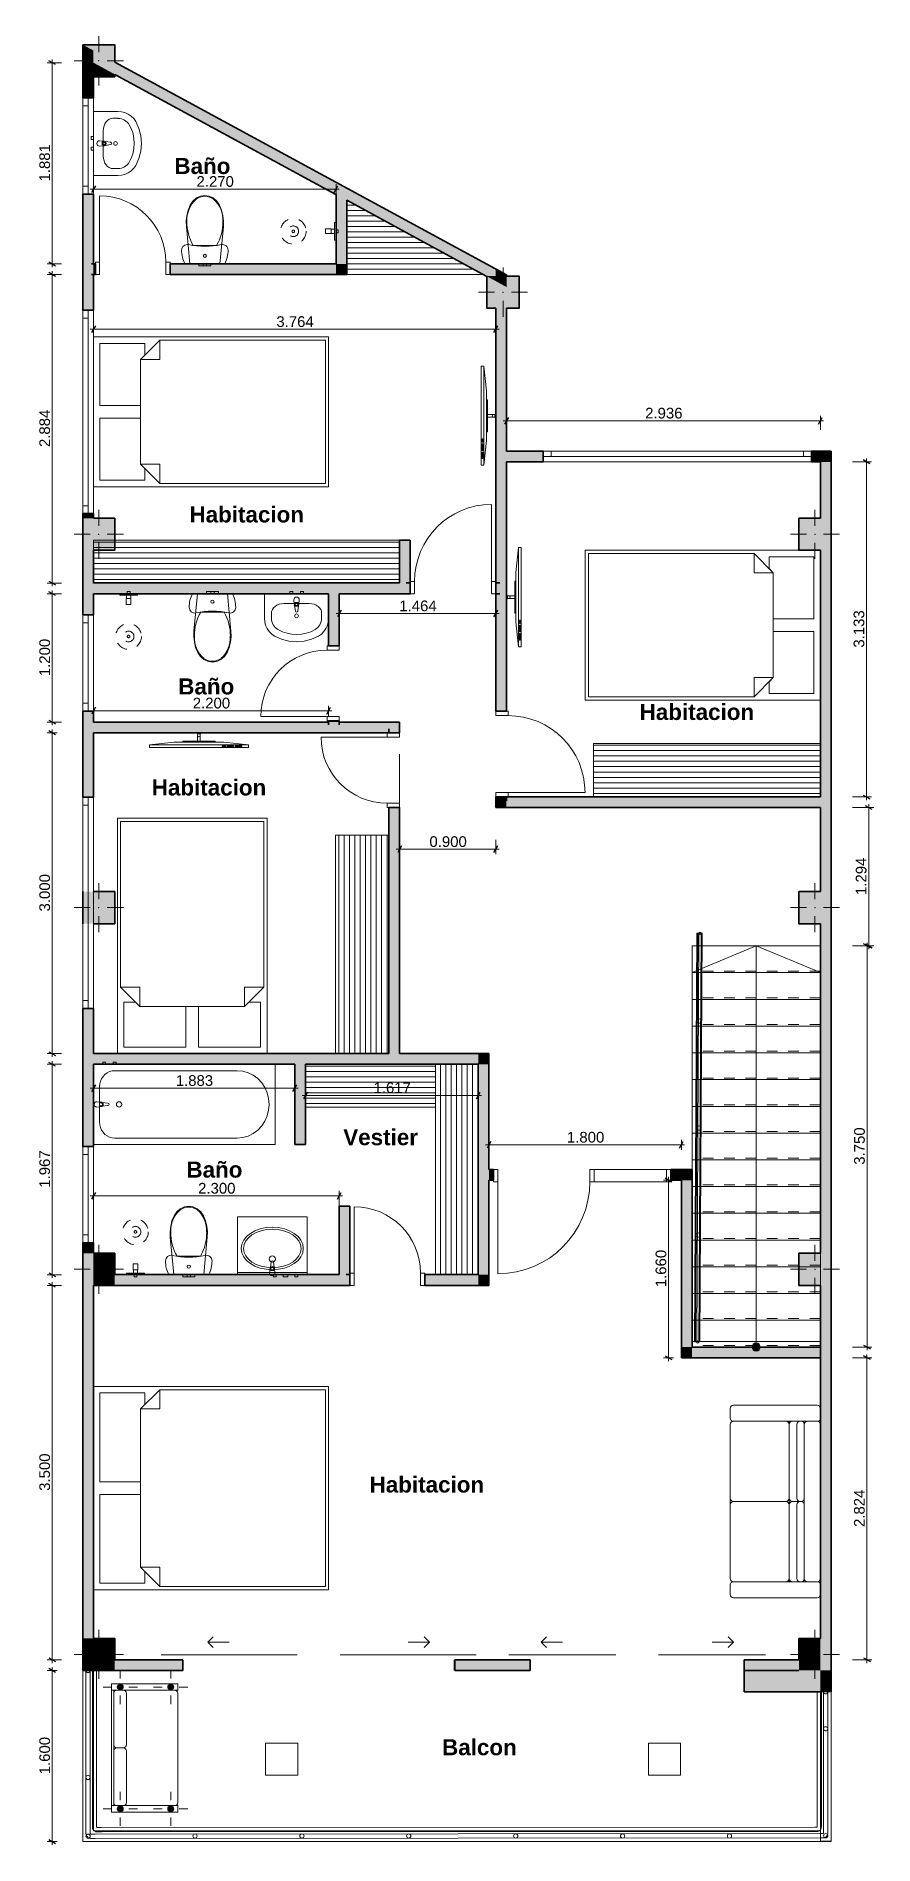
# Model space of a CAD drawing. Header units: metres. Extents: x 325.2 to 333.1, y -1.6 to 15.3.
import ezdxf

# ---------------------------------------------------------------- set-up
doc = ezdxf.new("R2010")
doc.units = ezdxf.units.M
doc.header["$MEASUREMENT"] = 0
for name, pattern in [('Línea Oculta', [0.15875, 0.105833, -0.052917]), ('Puntos densos', [0.088194, 0, -0.088194]), ('Rayas Pequeñas', [0.141111, 0.070556, -0.070556]), ('Wipeout_Contour', [1, 0, -1])]:
    doc.linetypes.add(name, pattern=pattern)
for name, color, linetype in [('Interior - Mobiliario', 7, 'Continuous'), ('Nuevo_Cotas - General', 7, 'Continuous'), ('Nuevo_Dibujo 2D - General', 7, 'Continuous'), ('Nuevo_Estructura - Carga', 7, 'Continuous'), ('Nuevo_Estructura - Escaleras & Barandillas', 7, 'Continuous'), ('Nuevo_Interior - Escaleras & Barandillas', 7, 'Continuous'), ('Nuevo_Interior - Lámparas', 7, 'Continuous'), ('Nuevo_Interior - Mobiliario', 7, 'Continuous'), ('Nuevo_Puertas ARCHICAD', 7, 'Continuous'), ('Nuevo_Ventanas ARCHICAD', 7, 'Continuous')]:
    doc.layers.add(name, color=color, linetype=linetype)
for name, color, linetype, lineweight in [('Interior - Mobiliario _Pluma_Nº__75', 6, 'Continuous', 20), ('Nuevo_Cotas - General_Pluma_Nº__46', 5, 'Continuous', 25), ('Nuevo_Dibujo 2D - General_Pluma_Nº__2', 8, 'Continuous', 15), ('Nuevo_Estructura - Carga_Pluma_Nº__20', 1, 'Continuous', 0), ('Nuevo_Estructura - Carga_Pluma_Nº__27', 7, 'Continuous', 35), ('Nuevo_Estructura - Escaleras & Barandillas_Pluma_Nº__11', 171, 'Continuous', 18), ('Nuevo_Interior - Escaleras & Barandillas_Pluma_Nº__11', 171, 'Continuous', 18), ('Nuevo_Interior - Mobiliario_Pluma_Nº__75', 6, 'Continuous', 20), ('Nuevo_Puertas ARCHICAD_Pluma_Nº__141', 7, 'Continuous', 20), ('Nuevo_Puertas ARCHICAD_Pluma_Nº__27', 7, 'Continuous', 35), ('Nuevo_Ventanas ARCHICAD_Pluma_Nº__27', 7, 'Continuous', 35)]:
    doc.layers.add(name, color=color, linetype=linetype, lineweight=lineweight)
for name, color, linetype, lineweight, true_color in [('Nuevo_Cotas - General_Pluma_Nº__45', 7, 'Continuous', 25, 0x40a5ff), ('Nuevo_Cotas - General_Pluma_Nº__85', 7, 'Continuous', 20, 0x80c2ff), ('Nuevo_Dibujo 2D - General_Pluma_Nº__82', 7, 'Continuous', 20, 0xaaaaaa), ('Nuevo_Estructura - Carga_Pluma_Nº__160', 7, 'Continuous', 20, 0xb4a35c), ('Nuevo_Estructura - Carga_Pluma_Nº__28', 7, 'Continuous', 35, 0xa80f02), ('Nuevo_Estructura - Carga_Pluma_Nº__87', 7, 'Continuous', 20, 0x6a6a6a), ('Nuevo_Estructura - Escaleras & Barandillas_Pluma_Nº__71', 171, 'Continuous', 20, 0xaaaaff), ('Nuevo_Estructura - Escaleras & Barandillas_Pluma_Nº__91', 171, 'Continuous', 13, 0xaaaaff), ('Nuevo_Interior - Lámparas_Pluma_Nº__77', 7, 'Continuous', 20, 0xffeb28), ('Nuevo_Interior - Mobiliario_Pluma_Nº__4', 7, 'Continuous', 20, 0x029e21), ('Nuevo_Notas - Textos_Pluma_Nº__86', 7, 'Continuous', 20, 0x5555ff), ('Nuevo_Puertas ARCHICAD_Pluma_Nº__23', 7, 'Continuous', 20, 0xff6600), ('Nuevo_Puertas ARCHICAD_Pluma_Nº__3', 7, 'Continuous', 18, 0xff6600), ('Nuevo_Ventanas ARCHICAD_Pluma_Nº__23', 7, 'Continuous', 20, 0xff6600), ('Nuevo_Ventanas ARCHICAD_Pluma_Nº__3', 7, 'Continuous', 18, 0xff6600)]:
    doc.layers.add(name, color=color, linetype=linetype, lineweight=lineweight, true_color=true_color)
doc.styles.add('Estilo_Generado_1', font='')
doc.styles.add('Estilo_Generado_2', font='arial.ttf')
doc.styles.get('Estilo_Generado_1').set_extended_font_data('Arial')
doc.dimstyles.new('Estilo_Generado__1', dxfattribs={"dimtxt": 0.1, "dimasz": 0.0475, "dimexe": 0.18, "dimexo": 0.3, "dimgap": 0.09, "dimtad": 1, "dimtih": 1, "dimtoh": 1, "dimdec": 3, "dimzin": 0, "dimdsep": 46, "dimtxsty": 'Estilo_Generado_1', "dimblk": 'ARROWHEAD_2', "dimblk1": 'ARROWHEAD_2', "dimblk2": 'ARROWHEAD_2', "dimcen": 0.09, "dimclrd": 256, "dimclre": 256, "dimclrt": 5, "dimadec": 0, "dimazin": 0, "dimtfac": 1, "dimtdec": 4, "dimtmove": 0, "dimatfit": 3, "dimfxl": 1, "dimtolj": 1, "dimtzin": 0, "dimarcsym": 0})
doc.dimstyles.new('Estilo_Generado__2', dxfattribs={"dimtxt": 0.1, "dimasz": 0.0475, "dimexe": 0.18, "dimexo": 0.3, "dimgap": 0.09, "dimtad": 1, "dimdec": 3, "dimzin": 0, "dimdsep": 46, "dimtxsty": 'Estilo_Generado_1', "dimblk": 'ARROWHEAD_2', "dimblk1": 'ARROWHEAD_2', "dimblk2": 'ARROWHEAD_2', "dimcen": 0.09, "dimclrd": 256, "dimclre": 256, "dimclrt": 5, "dimadec": 0, "dimazin": 0, "dimtfac": 1, "dimtdec": 4, "dimtmove": 0, "dimatfit": 3, "dimfxl": 1, "dimtolj": 1, "dimtzin": 0, "dimarcsym": 0})
pattern_1 = [(0, (0, 0), (0, 0.05), [])]
pattern_2 = [(90, (0, 0), (-0.05, 0), [])]

msp = doc.modelspace()

# ---------------------------------------------------------------- texts
at = {"layer": 'Nuevo_Notas - Textos_Pluma_Nº__86', "color": 173, "linetype": 'Continuous', "lineweight": 20, "true_color": 0x5555ff, "char_height": 0.15, "attachment_point": 2, "style": 'Estilo_Generado_2'}
for s, insert in [('\\A1;{\\pqc;\\fArial|b1|i0|c0|p34;Baño}', (326.7732, 14.1411)), ('\\A1;{\\pqc;\\fArial|b1|i0|c0|p34;Habitacion}', (327.1878, 10.8833)), ('\\A1;{\\pqc;\\fArial|b1|i0|c0|p34;Baño}', (326.8095, 9.2753)), ('\\A1;{\\pqc;\\fArial|b1|i0|c0|p34;Habitacion}', (331.399, 9.0366)), ('\\A1;{\\pqc;\\fArial|b1|i0|c0|p34;Habitacion}', (326.8349, 8.3308)), ('\\A1;{\\pqc;\\fArial|b1|i0|c0|p34;Vestier}', (328.4402, 5.0606)), ('\\A1;{\\pqc;\\fArial|b1|i0|c0|p34;Baño}', (326.8856, 4.7575)), ('\\A1;{\\pqc;\\fArial|b1|i0|c0|p34;Habitacion}', (328.873, 1.8131)), ('\\A1;{\\pqc;\\fArial|b1|i0|c0|p34;Balcon}', (329.3644, -0.643))]:
    msp.add_mtext(s, dxfattribs=dict(at, insert=insert))

# ---------------------------------------------------------------- blocks, each defined once
blk = doc.blocks.new('Escalera_1')
at = {"layer": 'Nuevo_Estructura - Escaleras & Barandillas_Pluma_Nº__71', "linetype": 'Continuous', "lineweight": 20, "true_color": 0xaaaaff}
blk.add_hatch(color=161, dxfattribs=at).paths.add_polyline_path([(331.991, 3.024, 1), (331.916, 3.024, 1)])
at = {"layer": 'Nuevo_Estructura - Escaleras & Barandillas_Pluma_Nº__11', "color": 171, "linetype": 'Continuous', "lineweight": 18}
for p, q in [((332.554, 6.774), (331.354, 6.774)), ((331.354, 6.774), (331.354, 6.524)), ((331.954, 6.774), (331.354, 6.524)), ((331.954, 6.524), (331.954, 6.774)), ((332.554, 6.524), (331.954, 6.774)), ((332.554, 6.524), (332.554, 6.774)), ((332.554, 6.524), (331.354, 6.524)), ((331.354, 6.524), (331.354, 6.274)), ((331.354, 6.524), (332.554, 6.524)), ((331.954, 3.274), (331.954, 6.524)), ((332.554, 6.274), (332.554, 6.524)), ((332.554, 6.274), (331.354, 6.274)), ((331.354, 6.274), (331.354, 6.024)), ((331.354, 6.274), (332.554, 6.274)), ((332.554, 6.024), (332.554, 6.274)), ((332.554, 6.024), (331.354, 6.024)), ((331.354, 6.024), (331.354, 5.774)), ((331.354, 6.024), (332.554, 6.024)), ((332.554, 5.774), (332.554, 6.024)), ((332.554, 5.774), (331.354, 5.774)), ((331.354, 5.774), (331.354, 5.524)), ((331.354, 5.774), (332.554, 5.774)), ((332.554, 5.524), (332.554, 5.774)), ((332.554, 5.524), (331.354, 5.524)), ((331.354, 5.524), (331.354, 5.274)), ((331.354, 5.524), (332.554, 5.524)), ((332.554, 5.274), (332.554, 5.524)), ((332.554, 5.274), (331.354, 5.274)), ((331.354, 5.274), (331.354, 5.024)), ((331.354, 5.274), (332.554, 5.274)), ((332.554, 5.024), (332.554, 5.274)), ((332.554, 5.024), (331.354, 5.024)), ((331.354, 5.024), (331.354, 4.774)), ((331.354, 5.024), (332.554, 5.024)), ((332.554, 4.774), (332.554, 5.024)), ((332.554, 4.774), (331.354, 4.774)), ((331.354, 4.774), (331.354, 4.524)), ((331.354, 4.774), (332.554, 4.774)), ((332.554, 4.524), (332.554, 4.774)), ((332.554, 4.524), (331.354, 4.524)), ((331.354, 4.524), (331.354, 4.274)), ((331.354, 4.524), (332.554, 4.524)), ((332.554, 4.274), (332.554, 4.524)), ((332.554, 4.274), (331.354, 4.274)), ((331.354, 4.274), (331.354, 4.024)), ((331.354, 4.274), (332.554, 4.274)), ((332.554, 4.024), (332.554, 4.274)), ((332.554, 4.024), (331.354, 4.024)), ((331.354, 4.024), (331.354, 3.774)), ((331.354, 4.024), (332.554, 4.024)), ((332.554, 3.774), (332.554, 4.024)), ((332.554, 3.774), (331.354, 3.774)), ((331.354, 3.774), (331.354, 3.524)), ((331.354, 3.774), (332.554, 3.774)), ((332.554, 3.524), (332.554, 3.774)), ((332.554, 3.524), (331.354, 3.524)), ((331.354, 3.524), (331.354, 3.274)), ((331.354, 3.524), (332.554, 3.524)), ((332.554, 3.274), (332.554, 3.524)), ((332.554, 3.274), (331.354, 3.274)), ((331.354, 3.274), (331.354, 3.024)), ((331.354, 3.274), (332.554, 3.274)), ((331.954, 3.024), (331.954, 3.274)), ((332.554, 3.024), (332.554, 3.274)), ((331.354, 3.024), (332.554, 3.024))]:
    blk.add_line(p, q, dxfattribs=at)
at = {"layer": 'Nuevo_Estructura - Escaleras & Barandillas_Pluma_Nº__11', "color": 171, "linetype": 'Continuous', "lineweight": 18, "flags": 128}
blk.add_lwpolyline([(331.991, 3.024, 1), (331.916, 3.024, 1)], format="xyb", close=True, dxfattribs=at)
at = {"layer": 'Nuevo_Estructura - Escaleras & Barandillas_Pluma_Nº__91', "color": 161, "linetype": 'Continuous', "lineweight": 13, "true_color": 0xaaaaff}
for p, q in [((332.554, 6.774), (331.354, 6.774)), ((331.354, 6.774), (331.354, 3.074)), ((332.554, 3.074), (332.554, 6.774)), ((331.354, 3.074), (332.554, 3.074))]:
    blk.add_line(p, q, dxfattribs=at)
at = {"layer": 'Nuevo_Estructura - Escaleras & Barandillas_Pluma_Nº__91', "color": 161, "linetype": 'Rayas Pequeñas', "lineweight": 13, "true_color": 0xaaaaff}
for p, q in [((332.554, 6.539), (331.354, 6.539)), ((332.554, 6.289), (331.354, 6.289)), ((332.554, 6.039), (331.354, 6.039)), ((332.554, 5.789), (331.354, 5.789)), ((332.554, 5.539), (331.354, 5.539)), ((332.554, 5.289), (331.354, 5.289)), ((332.554, 5.039), (331.354, 5.039)), ((332.554, 4.789), (331.354, 4.789)), ((332.554, 4.539), (331.354, 4.539)), ((332.554, 4.289), (331.354, 4.289)), ((332.554, 4.039), (331.354, 4.039)), ((332.554, 3.789), (331.354, 3.789)), ((332.554, 3.539), (331.354, 3.539)), ((332.554, 3.289), (331.354, 3.289)), ((332.554, 3.039), (331.354, 3.039))]:
    blk.add_line(p, q, dxfattribs=at)
blk = doc.blocks.new('Ventana 24')
at = {"layer": 'Nuevo_Ventanas ARCHICAD_Pluma_Nº__23', "color": 30, "linetype": 'Continuous', "lineweight": 20, "true_color": 0xff6600}
for p, q in [((-0.988, 0), (-0.913, 0)), ((-0.913, 0), (-0.913, -0.05)), ((0.913, -0.05), (0.913, 0)), ((0.913, 0), (0.988, 0)), ((-0.913, -0.05), (-0.988, -0.05)), ((0.988, -0.05), (0.913, -0.05))]:
    blk.add_line(p, q, dxfattribs=at)
at = {"layer": 'Nuevo_Ventanas ARCHICAD_Pluma_Nº__27', "color": 7, "linetype": 'Continuous', "lineweight": 35}
for p, q in [((-0.988, 0), (-0.988, 0.05)), ((-0.988, -0.05), (-0.988, 0)), ((-0.988, -0.05), (-0.988, 0)), ((0.988, 0), (0.988, 0.05)), ((0.988, -0.05), (0.988, 0)), ((0.988, -0.05), (0.988, 0))]:
    blk.add_line(p, q, dxfattribs=at)
at = {"layer": 'Nuevo_Ventanas ARCHICAD_Pluma_Nº__3', "color": 30, "linetype": 'Continuous', "lineweight": 18, "true_color": 0xff6600}
for p, q in [((-0.988, 0.05), (0.988, 0.05)), ((-0.913, 0), (0.913, 0)), ((-0.988, -0.05), (0.988, -0.05)), ((0.913, -0.05), (-0.913, -0.05))]:
    blk.add_line(p, q, dxfattribs=at)
blk = doc.blocks.new('Ventana 24_2')
at = {"layer": 'Nuevo_Ventanas ARCHICAD_Pluma_Nº__23', "color": 30, "linetype": 'Continuous', "lineweight": 20, "true_color": 0xff6600}
for p, q in [((-0.952, 0), (-0.877, 0)), ((-0.877, 0), (-0.877, -0.05)), ((0.877, -0.05), (0.877, 0)), ((0.877, 0), (0.952, 0)), ((-0.877, -0.05), (-0.952, -0.05)), ((0.952, -0.05), (0.877, -0.05))]:
    blk.add_line(p, q, dxfattribs=at)
at = {"layer": 'Nuevo_Ventanas ARCHICAD_Pluma_Nº__27', "color": 7, "linetype": 'Continuous', "lineweight": 35}
for p, q in [((-0.952, 0), (-0.952, 0.05)), ((-0.952, -0.05), (-0.952, 0)), ((-0.952, -0.05), (-0.952, 0)), ((0.952, 0), (0.952, 0.05)), ((0.952, -0.05), (0.952, 0)), ((0.952, -0.05), (0.952, 0))]:
    blk.add_line(p, q, dxfattribs=at)
at = {"layer": 'Nuevo_Ventanas ARCHICAD_Pluma_Nº__3', "color": 30, "linetype": 'Continuous', "lineweight": 18, "true_color": 0xff6600}
for p, q in [((-0.952, 0.05), (0.952, 0.05)), ((-0.877, 0), (0.877, 0)), ((-0.952, -0.05), (0.952, -0.05)), ((0.877, -0.05), (-0.877, -0.05))]:
    blk.add_line(p, q, dxfattribs=at)
blk = doc.blocks.new('Ventana 24_3')
at = {"layer": 'Nuevo_Ventanas ARCHICAD_Pluma_Nº__23', "color": 30, "linetype": 'Continuous', "lineweight": 20, "true_color": 0xff6600}
for p, q in [((-0.45, 0), (-0.375, 0)), ((-0.375, 0), (-0.375, -0.05)), ((0.375, -0.05), (0.375, 0)), ((0.375, 0), (0.45, 0)), ((-0.375, -0.05), (-0.45, -0.05)), ((0.45, -0.05), (0.375, -0.05))]:
    blk.add_line(p, q, dxfattribs=at)
at = {"layer": 'Nuevo_Ventanas ARCHICAD_Pluma_Nº__27', "color": 7, "linetype": 'Continuous', "lineweight": 35}
for p, q in [((-0.45, 0), (-0.45, 0.05)), ((-0.45, -0.05), (-0.45, 0)), ((-0.45, -0.05), (-0.45, 0)), ((0.45, 0), (0.45, 0.05)), ((0.45, -0.05), (0.45, 0)), ((0.45, -0.05), (0.45, 0))]:
    blk.add_line(p, q, dxfattribs=at)
at = {"layer": 'Nuevo_Ventanas ARCHICAD_Pluma_Nº__3', "color": 30, "linetype": 'Continuous', "lineweight": 18, "true_color": 0xff6600}
for p, q in [((-0.45, 0.05), (0.45, 0.05)), ((-0.375, 0), (0.375, 0)), ((-0.45, -0.05), (0.45, -0.05)), ((0.375, -0.05), (-0.375, -0.05))]:
    blk.add_line(p, q, dxfattribs=at)
blk = doc.blocks.new('Muro_1', base_point=(325.654, 0))
at = {"layer": 'Nuevo_Estructura - Carga_Pluma_Nº__160', "linetype": 'Continuous', "lineweight": 0, "true_color": 0x5a512e}
for points in [[(325.754, 14.9), (325.654, 14.9), (325.654, 14.704), (325.754, 14.704)], [(325.654, 12.719), (325.754, 12.719), (325.754, 13.804), (325.654, 13.804)], [(325.654, 10.773), (325.754, 10.773), (325.754, 10.816), (325.654, 10.816)], [(325.754, 10.473), (325.654, 10.473), (325.654, 9.87), (325.754, 9.87)], [(325.654, 8.166), (325.754, 8.166), (325.754, 8.97), (325.654, 8.97)], [(325.654, 6.19), (325.654, 4.899), (325.754, 4.899), (325.754, 6.19)], [(325.754, 3.999), (325.654, 3.999), (325.654, 3.9), (325.754, 3.9)], [(325.654, 3.6), (325.654, 0.3), (325.754, 0.3), (325.754, 3.6)]]:
    blk.add_hatch(color=59, dxfattribs=at).paths.add_polyline_path(points)
at = {"layer": 'Nuevo_Estructura - Carga_Pluma_Nº__27', "color": 7, "linetype": 'Continuous', "lineweight": 35}
for p, q in [((325.654, 14.704), (325.704, 14.704)), ((325.704, 14.704), (325.754, 14.704)), ((325.654, 13.804), (325.704, 13.804)), ((325.704, 13.804), (325.754, 13.804)), ((325.654, 12.719), (325.704, 12.719)), ((325.704, 12.719), (325.754, 12.719)), ((325.654, 10.816), (325.704, 10.816)), ((325.704, 10.816), (325.754, 10.816)), ((325.654, 9.87), (325.704, 9.87)), ((325.704, 9.87), (325.754, 9.87)), ((325.654, 8.97), (325.704, 8.97)), ((325.704, 8.97), (325.754, 8.97)), ((325.654, 8.166), (325.704, 8.166)), ((325.704, 8.166), (325.754, 8.166)), ((325.654, 6.19), (325.704, 6.19)), ((325.704, 6.19), (325.754, 6.19)), ((325.654, 4.899), (325.704, 4.899)), ((325.704, 4.899), (325.754, 4.899)), ((325.654, 3.999), (325.704, 3.999)), ((325.704, 3.999), (325.754, 3.999))]:
    blk.add_line(p, q, dxfattribs=at)
at = {"layer": 'Nuevo_Estructura - Carga_Pluma_Nº__27', "color": 7, "linetype": 'Continuous', "lineweight": 35, "flags": 128}
for points in [[(325.654, 14.9), (325.654, 14.704)], [(325.754, 14.704), (325.754, 14.9)], [(325.654, 13.804), (325.654, 12.719)], [(325.754, 13.151), (325.754, 13.804)], [(325.754, 12.719), (325.754, 13.051)], [(325.654, 10.816), (325.654, 10.773)], [(325.754, 10.773), (325.754, 10.816)], [(325.654, 10.473), (325.654, 9.87)], [(325.754, 10.167), (325.754, 10.473)], [(325.754, 9.87), (325.754, 10.067)], [(325.654, 8.97), (325.654, 8.166)], [(325.754, 8.867), (325.754, 8.97)], [(325.754, 8.166), (325.754, 8.767)], [(325.654, 6.19), (325.654, 4.899)], [(325.754, 5.767), (325.754, 6.19)], [(325.754, 4.899), (325.754, 5.667)], [(325.654, 3.999), (325.654, 3.9)], [(325.754, 3.9), (325.754, 3.999)], [(325.654, 3.6), (325.654, 0.3)], [(325.754, 0.3), (325.754, 3.6)]]:
    blk.add_lwpolyline(points, dxfattribs=at)
at = {"layer": 'Nuevo_Ventanas ARCHICAD', "color": 21, "linetype": 'Continuous', "lineweight": 18, "true_color": 0xff9955, "rotation": 270}
for name, p in [('Ventana 24_3', (325.704, 14.254)), ('Ventana 24_2', (325.704, 11.767)), ('Ventana 24_3', (325.704, 9.42)), ('Ventana 24', (325.704, 7.178))]:
    blk.add_blockref(name, p, dxfattribs=at)
at = {"layer": 'Nuevo_Ventanas ARCHICAD', "color": 21, "linetype": 'Continuous', "lineweight": 18, "true_color": 0xff9955, "xscale": -1, "rotation": 270}
blk.add_blockref('Ventana 24_3', (325.704, 4.449), dxfattribs=at)
blk = doc.blocks.new('Muro_2', base_point=(325.654, 15.2))
at = {"layer": 'Nuevo_Estructura - Carga_Pluma_Nº__160', "linetype": 'Continuous', "lineweight": 0, "true_color": 0x5a512e}
for points in [[(325.954, 15.037), (325.954, 14.923), (329.435, 13.033), (329.435, 13.036), (329.518, 13.036), (329.518, 13.102)], [(329.618, 13.048), (329.518, 13.102), (329.518, 13.036), (329.598, 13.036)], [(329.618, 13.048), (329.598, 13.036), (329.618, 13.036)]]:
    blk.add_hatch(color=59, dxfattribs=at).paths.add_polyline_path(points)
at = {"layer": 'Nuevo_Estructura - Carga_Pluma_Nº__27', "color": 7, "linetype": 'Continuous', "lineweight": 35, "flags": 128}
for points in [[(329.618, 13.048), (325.954, 15.037)], [(325.954, 14.923), (328.023, 13.8)], [(328.123, 13.746), (329.435, 13.033)]]:
    blk.add_lwpolyline(points, dxfattribs=at)
blk = doc.blocks.new('Muro_3', base_point=(332.654, 11.3))
at = {"layer": 'Nuevo_Estructura - Carga_Pluma_Nº__160', "linetype": 'Continuous', "lineweight": 0, "true_color": 0x5a512e}
for points in [[(332.654, 11.4), (332.554, 11.4), (332.554, 11.3)], [(332.554, 11.3), (332.654, 11.3), (332.654, 11.4)], [(332.654, 11.3), (332.554, 11.3), (332.554, 10.773), (332.654, 10.773)], [(332.654, 10.473), (332.554, 10.473), (332.554, 7.282), (332.654, 7.282), (332.654, 6.982), (332.554, 6.982), (332.554, 3.9), (332.654, 3.9), (332.654, 3.6), (332.554, 3.6), (332.554, 0.3), (332.654, 0.3), (332.654, 0), (332.654, 0)]]:
    blk.add_hatch(color=59, dxfattribs=at).paths.add_polyline_path(points)
at = {"layer": 'Nuevo_Estructura - Carga_Pluma_Nº__27', "color": 7, "linetype": 'Continuous', "lineweight": 35, "flags": 128}
for points in [[(332.654, 11.4), (332.554, 11.4)], [(332.654, 0), (332.654, 11.4)], [(332.554, 11.3), (332.554, 10.773)], [(332.554, 10.473), (332.554, 8.167)], [(332.554, 8.067), (332.554, 7.282)], [(332.554, 6.982), (332.554, 3.9)], [(332.554, 3.6), (332.554, 0.3)]]:
    blk.add_lwpolyline(points, dxfattribs=at)
blk = doc.blocks.new('Puerta Doble Corredera Exterior 24')
at = {"layer": 'Nuevo_Puertas ARCHICAD_Pluma_Nº__141', "color": 7, "linetype": 'Continuous', "lineweight": 20}
for p, q in [((-1.036, 0.265), (-0.986, 0.315)), ((-0.836, 0.265), (-1.036, 0.265)), ((-1.036, 0.265), (-0.986, 0.215)), ((0.836, 0.265), (1.036, 0.265)), ((1.036, 0.265), (0.986, 0.315)), ((1.036, 0.265), (0.986, 0.215))]:
    blk.add_line(p, q, dxfattribs=at)
at = {"layer": 'Nuevo_Puertas ARCHICAD_Pluma_Nº__27', "color": 7, "linetype": 'Continuous', "lineweight": 35}
for p, q in [((-1.272, 0), (-1.272, 0.1)), ((1.272, 0), (1.272, 0.1))]:
    blk.add_line(p, q, dxfattribs=at)
at = {"layer": 'Nuevo_Puertas ARCHICAD_Pluma_Nº__3', "color": 30, "linetype": 'Continuous', "lineweight": 18, "true_color": 0xff6600}
for p, q in [((-1.472, 0.145), (-0.2, 0.145)), ((1.472, 0.145), (0.2, 0.145))]:
    blk.add_line(p, q, dxfattribs=at)
blk = doc.blocks.new('Puerta Doble Corredera Exterior 24_2')
at = {"layer": 'Nuevo_Puertas ARCHICAD_Pluma_Nº__141', "color": 7, "linetype": 'Continuous', "lineweight": 20}
for p, q in [((-0.9, 0.265), (-0.85, 0.315)), ((-0.7, 0.265), (-0.9, 0.265)), ((-0.9, 0.265), (-0.85, 0.215)), ((0.7, 0.265), (0.9, 0.265)), ((0.9, 0.265), (0.85, 0.315)), ((0.9, 0.265), (0.85, 0.215))]:
    blk.add_line(p, q, dxfattribs=at)
at = {"layer": 'Nuevo_Puertas ARCHICAD_Pluma_Nº__27', "color": 7, "linetype": 'Continuous', "lineweight": 35}
for p, q in [((-1, 0), (-1, 0.1)), ((1, 0), (1, 0.1))]:
    blk.add_line(p, q, dxfattribs=at)
at = {"layer": 'Nuevo_Puertas ARCHICAD_Pluma_Nº__3', "color": 30, "linetype": 'Continuous', "lineweight": 18, "true_color": 0xff6600}
for p, q in [((-1.2, 0.145), (-0.2, 0.145)), ((1.2, 0.145), (0.2, 0.145))]:
    blk.add_line(p, q, dxfattribs=at)
blk = doc.blocks.new('Muro_4', base_point=(325.654, 0))
at = {"layer": 'Nuevo_Estructura - Carga_Pluma_Nº__160', "linetype": 'Continuous', "lineweight": 0, "true_color": 0x5a512e}
for points in [[(325.954, 0), (326.589, 0), (326.589, 0.1), (325.954, 0.1)], [(329.134, 0), (329.841, 0), (329.841, 0.1), (329.134, 0.1)], [(331.841, 0), (332.354, 0), (332.354, 0.1), (331.841, 0.1)]]:
    blk.add_hatch(color=59, dxfattribs=at).paths.add_polyline_path(points)
at = {"layer": 'Nuevo_Estructura - Carga_Pluma_Nº__27', "color": 7, "linetype": 'Continuous', "lineweight": 35}
for p, q in [((326.589, 0), (326.589, 0.1)), ((329.134, 0), (329.134, 0.1)), ((329.841, 0), (329.841, 0.1)), ((331.841, 0), (331.841, 0.1))]:
    blk.add_line(p, q, dxfattribs=at)
at = {"layer": 'Nuevo_Estructura - Carga_Pluma_Nº__27', "color": 7, "linetype": 'Continuous', "lineweight": 35, "flags": 128}
for points in [[(326.589, 0.1), (325.954, 0.1)], [(325.954, 0), (326.589, 0)], [(329.841, 0.1), (329.134, 0.1)], [(329.134, 0), (329.841, 0)], [(332.354, 0.1), (331.841, 0.1)], [(331.841, 0), (332.354, 0)]]:
    blk.add_lwpolyline(points, dxfattribs=at)
at = {"layer": 'Nuevo_Puertas ARCHICAD', "color": 21, "linetype": 'Continuous', "lineweight": 18, "true_color": 0xff9955}
for name, p in [('Puerta Doble Corredera Exterior 24', (327.861, 0)), ('Puerta Doble Corredera Exterior 24_2', (330.841, 0))]:
    blk.add_blockref(name, p, dxfattribs=at)
blk = doc.blocks.new('Muro_5', base_point=(325.654, 5.667))
at = {"layer": 'Nuevo_Estructura - Carga_Pluma_Nº__160', "linetype": 'Continuous', "lineweight": 0, "true_color": 0x5a512e}
for points in [[(329.354, 5.767), (325.754, 5.767), (325.754, 5.667), (329.354, 5.667)], [(329.354, 5.667), (329.454, 5.667), (329.454, 5.767)], [(329.354, 5.767), (329.354, 5.667), (329.454, 5.767)]]:
    blk.add_hatch(color=59, dxfattribs=at).paths.add_polyline_path(points)
at = {"layer": 'Nuevo_Estructura - Carga_Pluma_Nº__27', "color": 7, "linetype": 'Continuous', "lineweight": 35, "flags": 128}
for points in [[(328.518, 5.767), (325.754, 5.767)], [(329.454, 5.767), (328.618, 5.767)], [(329.454, 5.767), (329.454, 5.667)], [(325.754, 5.667), (327.637, 5.667)], [(327.737, 5.667), (329.354, 5.667)]]:
    blk.add_lwpolyline(points, dxfattribs=at)
blk = doc.blocks.new('Muro_6', base_point=(325.654, 8.767))
at = {"layer": 'Nuevo_Estructura - Carga_Pluma_Nº__160', "linetype": 'Continuous', "lineweight": 0, "true_color": 0x5a512e}
blk.add_hatch(color=59, dxfattribs=at).paths.add_polyline_path([(325.754, 8.767), (328.618, 8.767), (328.618, 8.867), (325.754, 8.867)])
at = {"layer": 'Nuevo_Estructura - Carga_Pluma_Nº__27', "color": 7, "linetype": 'Continuous', "lineweight": 35, "flags": 128}
for points in [[(327.954, 8.867), (325.754, 8.867)], [(328.618, 8.867), (328.054, 8.867)], [(328.618, 8.767), (328.618, 8.867)], [(325.754, 8.767), (328.518, 8.767)]]:
    blk.add_lwpolyline(points, dxfattribs=at)
blk = doc.blocks.new('Ventana 24_4')
at = {"layer": 'Nuevo_Ventanas ARCHICAD_Pluma_Nº__23', "color": 30, "linetype": 'Continuous', "lineweight": 20, "true_color": 0xff6600}
for p, q in [((-1.255, 0), (-1.18, 0)), ((-1.18, 0), (-1.18, -0.05)), ((1.18, -0.05), (1.18, 0)), ((1.18, 0), (1.255, 0)), ((-1.18, -0.05), (-1.255, -0.05)), ((1.255, -0.05), (1.18, -0.05))]:
    blk.add_line(p, q, dxfattribs=at)
at = {"layer": 'Nuevo_Ventanas ARCHICAD_Pluma_Nº__27', "color": 7, "linetype": 'Continuous', "lineweight": 35}
for p, q in [((-1.255, 0), (-1.255, 0.05)), ((-1.255, -0.05), (-1.255, 0)), ((-1.255, -0.05), (-1.255, 0)), ((1.255, 0), (1.255, 0.05)), ((1.255, -0.05), (1.255, 0)), ((1.255, -0.05), (1.255, 0))]:
    blk.add_line(p, q, dxfattribs=at)
at = {"layer": 'Nuevo_Ventanas ARCHICAD_Pluma_Nº__3', "color": 30, "linetype": 'Continuous', "lineweight": 18, "true_color": 0xff6600}
for p, q in [((-1.255, 0.05), (1.255, 0.05)), ((-1.18, 0), (1.18, 0)), ((-1.255, -0.05), (1.255, -0.05)), ((1.18, -0.05), (-1.18, -0.05))]:
    blk.add_line(p, q, dxfattribs=at)
blk = doc.blocks.new('Muro_7', base_point=(332.654, 11.3))
at = {"layer": 'Nuevo_Estructura - Carga_Pluma_Nº__160', "linetype": 'Continuous', "lineweight": 0, "true_color": 0x5a512e}
for points in [[(329.618, 11.4), (329.618, 11.3), (329.96, 11.3), (329.96, 11.4)], [(332.554, 11.4), (332.47, 11.4), (332.47, 11.3), (332.554, 11.3)]]:
    blk.add_hatch(color=59, dxfattribs=at).paths.add_polyline_path(points)
at = {"layer": 'Nuevo_Estructura - Carga_Pluma_Nº__27', "color": 7, "linetype": 'Continuous', "lineweight": 35}
for p, q in [((329.96, 11.4), (329.96, 11.35)), ((329.96, 11.35), (329.96, 11.3)), ((332.47, 11.4), (332.47, 11.35)), ((332.47, 11.35), (332.47, 11.3))]:
    blk.add_line(p, q, dxfattribs=at)
at = {"layer": 'Nuevo_Estructura - Carga_Pluma_Nº__27', "color": 7, "linetype": 'Continuous', "lineweight": 35, "flags": 128}
for points in [[(329.96, 11.4), (329.618, 11.4)], [(332.554, 11.4), (332.47, 11.4)], [(329.618, 11.3), (329.96, 11.3)], [(332.47, 11.3), (332.554, 11.3)]]:
    blk.add_lwpolyline(points, dxfattribs=at)
at = {"layer": 'Nuevo_Ventanas ARCHICAD', "color": 21, "linetype": 'Continuous', "lineweight": 18, "true_color": 0xff9955, "xscale": -1, "rotation": 180}
blk.add_blockref('Ventana 24_4', (331.215, 11.35), dxfattribs=at)
blk = doc.blocks.new('Puerta 24')
at = {"layer": 'Nuevo_Puertas ARCHICAD_Pluma_Nº__141', "color": 7, "linetype": 'Continuous', "lineweight": 20}
blk.add_arc((0.36, 0), 0.72, 90, 180, dxfattribs=at)
at = {"layer": 'Nuevo_Puertas ARCHICAD_Pluma_Nº__23', "color": 30, "linetype": 'Continuous', "lineweight": 20, "true_color": 0xff6600}
for p, q in [((-0.36, 0), (-0.4, 0)), ((-0.4, 0), (-0.4, -0.115)), ((-0.36, -0.115), (-0.36, 0)), ((0.4, 0), (0.36, 0)), ((0.36, 0), (0.36, -0.115)), ((0.4, -0.115), (0.4, 0)), ((-0.4, -0.115), (-0.36, -0.115)), ((0.36, -0.115), (0.4, -0.115))]:
    blk.add_line(p, q, dxfattribs=at)
at = {"layer": 'Nuevo_Puertas ARCHICAD_Pluma_Nº__27', "color": 7, "linetype": 'Continuous', "lineweight": 35}
for p, q in [((-0.4, -0.015), (-0.437, -0.015)), ((-0.4, -0.015), (-0.437, -0.015)), ((-0.4, -0.115), (-0.437, -0.115)), ((-0.4, -0.115), (-0.437, -0.115)), ((-0.4, -0.115), (-0.4, -0.015)), ((-0.4, -0.115), (-0.4, -0.015)), ((0.4, -0.115), (0.4, -0.015)), ((0.4, -0.115), (0.4, -0.015)), ((0.4, -0.015), (0.437, -0.015)), ((0.4, -0.015), (0.437, -0.015)), ((0.4, -0.115), (0.437, -0.115)), ((0.4, -0.115), (0.437, -0.115))]:
    blk.add_line(p, q, dxfattribs=at)
at = {"layer": 'Nuevo_Puertas ARCHICAD_Pluma_Nº__3', "color": 30, "linetype": 'Continuous', "lineweight": 18, "true_color": 0xff6600}
blk.add_line((0.36, 0), (0.36, 0.72), dxfattribs=at)
blk = doc.blocks.new('Muro_8', base_point=(325.654, 10.067))
at = {"layer": 'Nuevo_Estructura - Carga_Pluma_Nº__160', "linetype": 'Continuous', "lineweight": 0, "true_color": 0x5a512e}
blk.add_hatch(color=59, dxfattribs=at).paths.add_polyline_path([(325.754, 10.067), (328.718, 10.067), (328.718, 10.167), (325.754, 10.167)])
at = {"layer": 'Nuevo_Estructura - Carga_Pluma_Nº__27', "color": 7, "linetype": 'Continuous', "lineweight": 35}
for p, q in [((328.718, 10.167), (328.681, 10.167)), ((328.718, 10.067), (328.718, 10.167)), ((329.518, 10.167), (329.555, 10.167)), ((329.518, 10.067), (329.518, 10.167)), ((328.718, 10.067), (328.681, 10.067)), ((329.518, 10.067), (329.555, 10.067))]:
    blk.add_line(p, q, dxfattribs=at)
at = {"layer": 'Nuevo_Estructura - Carga_Pluma_Nº__27', "color": 7, "linetype": 'Continuous', "lineweight": 35, "flags": 128}
for points in [[(328.618, 10.167), (325.754, 10.167)], [(325.754, 10.067), (327.954, 10.067)], [(328.054, 10.067), (328.718, 10.067)]]:
    blk.add_lwpolyline(points, dxfattribs=at)
at = {"layer": 'Nuevo_Puertas ARCHICAD', "color": 21, "linetype": 'Continuous', "lineweight": 18, "true_color": 0xff9955}
blk.add_blockref('Puerta 24', (329.118, 10.182), dxfattribs=at)
blk = doc.blocks.new('Puerta 24_2')
at = {"layer": 'Nuevo_Puertas ARCHICAD_Pluma_Nº__141', "color": 7, "linetype": 'Continuous', "lineweight": 20}
blk.add_arc((0.31, 0), 0.62, 90, 180, dxfattribs=at)
at = {"layer": 'Nuevo_Puertas ARCHICAD_Pluma_Nº__23', "color": 30, "linetype": 'Continuous', "lineweight": 20, "true_color": 0xff6600}
for p, q in [((-0.31, 0), (-0.35, 0)), ((-0.35, 0), (-0.35, -0.115)), ((-0.31, -0.115), (-0.31, 0)), ((0.35, 0), (0.31, 0)), ((0.31, 0), (0.31, -0.115)), ((0.35, -0.115), (0.35, 0)), ((-0.35, -0.115), (-0.31, -0.115)), ((0.31, -0.115), (0.35, -0.115))]:
    blk.add_line(p, q, dxfattribs=at)
at = {"layer": 'Nuevo_Puertas ARCHICAD_Pluma_Nº__27', "color": 7, "linetype": 'Continuous', "lineweight": 35}
for p, q in [((-0.35, -0.015), (-0.387, -0.015)), ((-0.35, -0.015), (-0.387, -0.015)), ((-0.35, -0.115), (-0.387, -0.115)), ((-0.35, -0.115), (-0.387, -0.115)), ((-0.35, -0.115), (-0.35, -0.015)), ((-0.35, -0.115), (-0.35, -0.015)), ((0.35, -0.115), (0.35, -0.015)), ((0.35, -0.115), (0.35, -0.015)), ((0.35, -0.015), (0.387, -0.015)), ((0.35, -0.015), (0.387, -0.015)), ((0.35, -0.115), (0.387, -0.115)), ((0.35, -0.115), (0.387, -0.115))]:
    blk.add_line(p, q, dxfattribs=at)
at = {"layer": 'Nuevo_Puertas ARCHICAD_Pluma_Nº__3', "color": 30, "linetype": 'Continuous', "lineweight": 18, "true_color": 0xff6600}
blk.add_line((0.31, 0), (0.31, 0.62), dxfattribs=at)
blk = doc.blocks.new('Muro_9', base_point=(327.954, 10.067))
at = {"layer": 'Nuevo_Estructura - Carga_Pluma_Nº__160', "linetype": 'Continuous', "lineweight": 0, "true_color": 0x5a512e}
for points in [[(327.954, 10.067), (327.954, 9.579), (328.054, 9.579), (328.054, 10.067)], [(327.954, 8.867), (328.054, 8.867), (328.054, 8.879), (327.954, 8.879)]]:
    blk.add_hatch(color=59, dxfattribs=at).paths.add_polyline_path(points)
at = {"layer": 'Nuevo_Estructura - Carga_Pluma_Nº__27', "color": 7, "linetype": 'Continuous', "lineweight": 35}
for p, q in [((327.954, 9.579), (327.954, 9.616)), ((328.054, 9.579), (327.954, 9.579)), ((328.054, 9.579), (328.054, 9.616)), ((327.954, 8.879), (327.954, 8.842)), ((328.054, 8.879), (327.954, 8.879)), ((328.054, 8.879), (328.054, 8.842))]:
    blk.add_line(p, q, dxfattribs=at)
at = {"layer": 'Nuevo_Estructura - Carga_Pluma_Nº__27', "color": 7, "linetype": 'Continuous', "lineweight": 35, "flags": 128}
for points in [[(327.954, 10.067), (327.954, 9.579)], [(328.054, 9.579), (328.054, 10.067)], [(327.954, 8.879), (327.954, 8.867)], [(328.054, 8.867), (328.054, 8.879)]]:
    blk.add_lwpolyline(points, dxfattribs=at)
at = {"layer": 'Nuevo_Puertas ARCHICAD', "color": 21, "linetype": 'Continuous', "lineweight": 18, "true_color": 0xff9955, "xscale": -1, "rotation": 90}
blk.add_blockref('Puerta 24_2', (327.939, 9.229), dxfattribs=at)
blk = doc.blocks.new('Muro_10', base_point=(329.618, 8.067))
at = {"layer": 'Nuevo_Estructura - Carga_Pluma_Nº__160', "linetype": 'Continuous', "lineweight": 0, "true_color": 0x5a512e}
for points in [[(329.618, 12.736), (329.518, 12.736), (329.518, 8.967), (329.618, 8.967)], [(329.618, 8.167), (329.518, 8.067), (329.618, 8.067)], [(329.618, 8.167), (329.518, 8.167), (329.518, 8.067)]]:
    blk.add_hatch(color=59, dxfattribs=at).paths.add_polyline_path(points)
at = {"layer": 'Nuevo_Estructura - Carga_Pluma_Nº__27', "color": 7, "linetype": 'Continuous', "lineweight": 35}
for p, q in [((329.518, 8.967), (329.518, 9.004)), ((329.518, 8.967), (329.618, 8.967)), ((329.618, 8.967), (329.618, 9.004)), ((329.518, 8.167), (329.518, 8.13)), ((329.518, 8.167), (329.618, 8.167)), ((329.618, 8.167), (329.618, 8.13))]:
    blk.add_line(p, q, dxfattribs=at)
at = {"layer": 'Nuevo_Estructura - Carga_Pluma_Nº__27', "color": 7, "linetype": 'Continuous', "lineweight": 35, "flags": 128}
for points in [[(329.618, 13.036), (329.618, 13.048)], [(329.518, 12.736), (329.518, 10.167)], [(329.618, 11.4), (329.618, 12.736)], [(329.618, 8.967), (329.618, 11.3)], [(329.518, 10.067), (329.518, 8.967)], [(329.518, 8.167), (329.518, 8.067)], [(329.518, 8.067), (329.618, 8.067)]]:
    blk.add_lwpolyline(points, dxfattribs=at)
at = {"layer": 'Nuevo_Puertas ARCHICAD', "color": 21, "linetype": 'Continuous', "lineweight": 18, "true_color": 0xff9955, "rotation": 270}
blk.add_blockref('Puerta 24', (329.633, 8.567), dxfattribs=at)
blk = doc.blocks.new('Muro_11', base_point=(328.618, 7.809))
at = {"layer": 'Nuevo_Estructura - Carga_Pluma_Nº__27', "color": 7, "linetype": 'Continuous', "lineweight": 35, "flags": 128}
blk.add_lwpolyline([(328.618, 7.809), (328.618, 7.909)], dxfattribs=at)
blk = doc.blocks.new('Muro_12', base_point=(328.618, 10.067))
at = {"layer": 'Nuevo_Estructura - Carga_Pluma_Nº__160', "linetype": 'Continuous', "lineweight": 0, "true_color": 0x5a512e}
blk.add_hatch(color=59, dxfattribs=at).paths.add_polyline_path([(328.718, 10.167), (328.718, 10.567), (328.618, 10.567), (328.618, 10.167)])
at = {"layer": 'Nuevo_Estructura - Carga_Pluma_Nº__27', "color": 7, "linetype": 'Continuous', "lineweight": 35, "flags": 128}
for points in [[(328.718, 10.567), (328.618, 10.567)], [(328.618, 10.567), (328.618, 10.167)], [(328.718, 10.167), (328.718, 10.567)]]:
    blk.add_lwpolyline(points, dxfattribs=at)
blk = doc.blocks.new('Muro_13', base_point=(332.654, 8.067))
at = {"layer": 'Nuevo_Estructura - Carga_Pluma_Nº__160', "linetype": 'Continuous', "lineweight": 0, "true_color": 0x5a512e}
blk.add_hatch(color=59, dxfattribs=at).paths.add_polyline_path([(329.618, 8.067), (332.554, 8.067), (332.554, 8.167), (329.618, 8.167)])
at = {"layer": 'Nuevo_Estructura - Carga_Pluma_Nº__27', "color": 7, "linetype": 'Continuous', "lineweight": 35, "flags": 128}
for points in [[(332.554, 8.167), (329.618, 8.167)], [(329.618, 8.067), (332.554, 8.067)]]:
    blk.add_lwpolyline(points, dxfattribs=at)
blk = doc.blocks.new('Muro_14', base_point=(328.518, 5.667))
at = {"layer": 'Nuevo_Estructura - Carga_Pluma_Nº__160', "linetype": 'Continuous', "lineweight": 0, "true_color": 0x5a512e}
blk.add_hatch(color=59, dxfattribs=at).paths.add_polyline_path([(328.518, 5.767), (328.618, 5.767), (328.618, 8.067), (328.518, 8.067)])
at = {"layer": 'Nuevo_Estructura - Carga_Pluma_Nº__27', "color": 7, "linetype": 'Continuous', "lineweight": 35}
for p, q in [((328.518, 8.767), (328.518, 8.804)), ((328.618, 8.767), (328.618, 8.804)), ((328.618, 8.767), (328.518, 8.767)), ((328.518, 8.067), (328.518, 8.03)), ((328.618, 8.067), (328.518, 8.067)), ((328.618, 8.067), (328.618, 8.03))]:
    blk.add_line(p, q, dxfattribs=at)
at = {"layer": 'Nuevo_Estructura - Carga_Pluma_Nº__27', "color": 7, "linetype": 'Continuous', "lineweight": 35, "flags": 128}
for points in [[(328.518, 8.067), (328.518, 5.767)], [(328.618, 7.909), (328.618, 8.067)], [(328.618, 5.767), (328.618, 7.809)]]:
    blk.add_lwpolyline(points, dxfattribs=at)
at = {"layer": 'Nuevo_Puertas ARCHICAD', "color": 21, "linetype": 'Continuous', "lineweight": 18, "true_color": 0xff9955, "rotation": 90}
blk.add_blockref('Puerta 24_2', (328.503, 8.417), dxfattribs=at)
blk = doc.blocks.new('Muro_15', base_point=(332.654, 0))
at = {"layer": 'Nuevo_Estructura - Carga_Pluma_Nº__160', "linetype": 'Continuous', "lineweight": 0, "true_color": 0x5a512e}
for points in [[(332.554, 0), (331.841, 0), (331.841, -0.2), (332.554, -0.2)], [(332.654, 0), (332.554, 0), (332.654, -0.2)], [(332.554, 0), (332.554, -0.2), (332.654, -0.2)]]:
    blk.add_hatch(color=59, dxfattribs=at).paths.add_polyline_path(points)
at = {"layer": 'Nuevo_Estructura - Carga_Pluma_Nº__27', "color": 7, "linetype": 'Continuous', "lineweight": 35, "flags": 128}
for points in [[(332.354, 0), (331.841, 0)], [(331.841, 0), (331.841, -0.2)], [(332.654, -0.2), (332.654, 0)], [(331.841, -0.2), (332.654, -0.2)]]:
    blk.add_lwpolyline(points, dxfattribs=at)
blk = doc.blocks.new('Muro_16', base_point=(325.654, 0))
at = {"color": 254, "linetype": 'Wipeout_Contour', "lineweight": 0, "ltscale": 976.676044}
blk.add_wipeout([(325.754, -1.5), (325.654, -1.6), (325.754, -1.6)], dxfattribs=at).dxf.layer = 'Nuevo_Estructura - Carga'
at = {"color": 254, "linetype": 'Wipeout_Contour', "lineweight": 0, "ltscale": 1302.823484}
blk.add_wipeout([(325.754, -1.5), (325.754, 0), (325.654, 0), (325.654, -1.5)], dxfattribs=at).dxf.layer = 'Nuevo_Estructura - Carga'
at = {"color": 254, "linetype": 'Wipeout_Contour', "lineweight": 0, "ltscale": 977.570798}
blk.add_wipeout([(325.654, -1.5), (325.654, -1.6), (325.754, -1.5)], dxfattribs=at).dxf.layer = 'Nuevo_Estructura - Carga'
at = {"layer": 'Nuevo_Estructura - Carga_Pluma_Nº__87', "color": 251, "linetype": 'Continuous', "lineweight": 20, "true_color": 0x6a6a6a, "flags": 128}
for points in [[(325.654, 0), (325.654, -1.6)], [(325.754, -1.5), (325.754, 0)], [(325.654, -1.6), (325.754, -1.6)]]:
    blk.add_lwpolyline(points, dxfattribs=at)
blk = doc.blocks.new('Muro_17', base_point=(325.654, -1.6))
at = {"color": 254, "linetype": 'Wipeout_Contour', "lineweight": 0, "ltscale": 1316.831302}
blk.add_wipeout([(325.754, -1.6), (332.654, -1.6), (332.654, -1.5), (325.754, -1.5)], dxfattribs=at).dxf.layer = 'Nuevo_Estructura - Carga'
at = {"layer": 'Nuevo_Estructura - Carga_Pluma_Nº__87', "color": 251, "linetype": 'Continuous', "lineweight": 20, "true_color": 0x6a6a6a, "flags": 128}
for points in [[(332.654, -1.5), (325.754, -1.5)], [(332.654, -1.6), (332.654, -1.5)], [(325.754, -1.6), (332.654, -1.6)]]:
    blk.add_lwpolyline(points, dxfattribs=at)
blk = doc.blocks.new('Muro_18', base_point=(332.654, -1.596))
at = {"color": 254, "linetype": 'Wipeout_Contour', "lineweight": 0, "ltscale": 1330.424404}
blk.add_wipeout([(332.654, -1.596), (332.654, -0.2), (332.554, -0.2), (332.554, -1.596)], dxfattribs=at).dxf.layer = 'Nuevo_Estructura - Carga'
at = {"layer": 'Nuevo_Estructura - Carga_Pluma_Nº__87', "color": 251, "linetype": 'Continuous', "lineweight": 20, "true_color": 0x6a6a6a, "flags": 128}
for points in [[(332.654, -0.2), (332.554, -0.2)], [(332.554, -0.2), (332.554, -1.596)], [(332.654, -1.596), (332.654, -0.2)], [(332.554, -1.596), (332.654, -1.596)]]:
    blk.add_lwpolyline(points, dxfattribs=at)
blk = doc.blocks.new('Muro_19', base_point=(325.654, 3.7))
at = {"layer": 'Nuevo_Estructura - Carga_Pluma_Nº__160', "linetype": 'Continuous', "lineweight": 0, "true_color": 0x5a512e}
for points in [[(325.954, 3.6), (328.154, 3.6), (328.154, 3.7), (325.954, 3.7)], [(328.854, 3.6), (329.354, 3.6), (329.354, 3.7), (328.854, 3.7)], [(329.454, 3.7), (329.354, 3.7), (329.454, 3.6)], [(329.354, 3.6), (329.454, 3.6), (329.354, 3.7)]]:
    blk.add_hatch(color=59, dxfattribs=at).paths.add_polyline_path(points)
at = {"layer": 'Nuevo_Estructura - Carga_Pluma_Nº__27', "color": 7, "linetype": 'Continuous', "lineweight": 35}
for p, q in [((328.154, 3.7), (328.117, 3.7)), ((328.154, 3.6), (328.117, 3.6)), ((328.154, 3.6), (328.154, 3.7)), ((328.854, 3.7), (328.891, 3.7)), ((328.854, 3.6), (328.854, 3.7)), ((328.854, 3.6), (328.891, 3.6))]:
    blk.add_line(p, q, dxfattribs=at)
at = {"layer": 'Nuevo_Estructura - Carga_Pluma_Nº__27', "color": 7, "linetype": 'Continuous', "lineweight": 35, "flags": 128}
for points in [[(328.054, 3.7), (325.954, 3.7)], [(325.954, 3.6), (328.154, 3.6)], [(329.354, 3.7), (328.854, 3.7)], [(328.854, 3.6), (329.454, 3.6)], [(329.454, 3.6), (329.454, 3.7)]]:
    blk.add_lwpolyline(points, dxfattribs=at)
at = {"layer": 'Nuevo_Puertas ARCHICAD', "color": 21, "linetype": 'Continuous', "lineweight": 18, "true_color": 0xff9955, "xscale": -1}
blk.add_blockref('Puerta 24_2', (328.504, 3.715), dxfattribs=at)
blk = doc.blocks.new('Muro_20', base_point=(327.637, 5.667))
at = {"layer": 'Nuevo_Estructura - Carga_Pluma_Nº__160', "linetype": 'Continuous', "lineweight": 0, "true_color": 0x5a512e}
blk.add_hatch(color=59, dxfattribs=at).paths.add_polyline_path([(327.637, 5.667), (327.637, 4.917), (327.737, 4.917), (327.737, 5.667)])
at = {"layer": 'Nuevo_Estructura - Carga_Pluma_Nº__27', "color": 7, "linetype": 'Continuous', "lineweight": 35, "flags": 128}
for points in [[(327.637, 5.667), (327.637, 4.917)], [(327.737, 4.917), (327.737, 5.667)], [(327.637, 4.917), (327.737, 4.917)]]:
    blk.add_lwpolyline(points, dxfattribs=at)
blk = doc.blocks.new('Muro_21', base_point=(328.154, 3.7))
at = {"layer": 'Nuevo_Estructura - Carga_Pluma_Nº__160', "linetype": 'Continuous', "lineweight": 0, "true_color": 0x5a512e}
blk.add_hatch(color=59, dxfattribs=at).paths.add_polyline_path([(328.154, 3.7), (328.154, 4.34), (328.054, 4.34), (328.054, 3.7)])
at = {"layer": 'Nuevo_Estructura - Carga_Pluma_Nº__27', "color": 7, "linetype": 'Continuous', "lineweight": 35, "flags": 128}
for points in [[(328.154, 4.34), (328.054, 4.34)], [(328.054, 4.34), (328.054, 3.7)], [(328.154, 3.7), (328.154, 4.34)]]:
    blk.add_lwpolyline(points, dxfattribs=at)
blk = doc.blocks.new('Muro_22', base_point=(325.654, 13.051))
at = {"layer": 'Nuevo_Estructura - Carga_Pluma_Nº__160', "linetype": 'Continuous', "lineweight": 0, "true_color": 0x5a512e}
for points in [[(325.754, 13.151), (325.754, 13.051), (325.772, 13.051), (325.772, 13.151)], [(326.472, 13.151), (326.472, 13.051), (328.023, 13.051), (328.023, 13.151)], [(328.123, 13.151), (328.023, 13.151), (328.123, 13.051)], [(328.023, 13.051), (328.123, 13.051), (328.023, 13.151)]]:
    blk.add_hatch(color=59, dxfattribs=at).paths.add_polyline_path(points)
at = {"layer": 'Nuevo_Estructura - Carga_Pluma_Nº__27', "color": 7, "linetype": 'Continuous', "lineweight": 35}
for p, q in [((325.772, 13.151), (325.735, 13.151)), ((325.772, 13.051), (325.735, 13.051)), ((325.772, 13.051), (325.772, 13.151)), ((326.472, 13.151), (326.509, 13.151)), ((326.472, 13.051), (326.472, 13.151)), ((326.472, 13.051), (326.509, 13.051))]:
    blk.add_line(p, q, dxfattribs=at)
at = {"layer": 'Nuevo_Estructura - Carga_Pluma_Nº__27', "color": 7, "linetype": 'Continuous', "lineweight": 35, "flags": 128}
for points in [[(325.772, 13.151), (325.754, 13.151)], [(325.754, 13.051), (325.772, 13.051)], [(328.023, 13.151), (326.472, 13.151)], [(326.472, 13.051), (328.123, 13.051)], [(328.123, 13.051), (328.123, 13.151)]]:
    blk.add_lwpolyline(points, dxfattribs=at)
at = {"layer": 'Nuevo_Puertas ARCHICAD', "color": 21, "linetype": 'Continuous', "lineweight": 18, "true_color": 0xff9955, "xscale": -1}
blk.add_blockref('Puerta 24_2', (326.122, 13.166), dxfattribs=at)
blk = doc.blocks.new('Muro_23', base_point=(328.023, 13.914))
at = {"layer": 'Nuevo_Estructura - Carga_Pluma_Nº__160', "linetype": 'Continuous', "lineweight": 0, "true_color": 0x5a512e}
blk.add_hatch(color=59, dxfattribs=at).paths.add_polyline_path([(328.123, 13.151), (328.123, 13.746), (328.023, 13.8), (328.023, 13.151)])
at = {"layer": 'Nuevo_Estructura - Carga_Pluma_Nº__27', "color": 7, "linetype": 'Continuous', "lineweight": 35, "flags": 128}
for points in [[(328.023, 13.8), (328.023, 13.151)], [(328.123, 13.151), (328.123, 13.746)]]:
    blk.add_lwpolyline(points, dxfattribs=at)
blk = doc.blocks.new('Muro_24', base_point=(332.554, 3.024))
at = {"layer": 'Nuevo_Estructura - Carga_Pluma_Nº__160', "linetype": 'Continuous', "lineweight": 0, "true_color": 0x5a512e}
for points in [[(331.354, 3.024), (331.254, 3.024), (331.254, 2.924)], [(331.354, 3.024), (331.254, 2.924), (331.354, 2.924)], [(331.354, 2.924), (332.554, 2.924), (332.554, 3.024), (331.354, 3.024)]]:
    blk.add_hatch(color=59, dxfattribs=at).paths.add_polyline_path(points)
at = {"layer": 'Nuevo_Estructura - Carga_Pluma_Nº__27', "color": 7, "linetype": 'Continuous', "lineweight": 35, "flags": 128}
for points in [[(331.254, 2.924), (331.254, 3.024)], [(331.254, 2.924), (332.554, 2.924)], [(332.554, 3.024), (331.354, 3.024)], [(332.554, 3.024), (332.554, 2.924)]]:
    blk.add_lwpolyline(points, dxfattribs=at)
blk = doc.blocks.new('Muro_25', base_point=(331.354, 3.024))
at = {"layer": 'Nuevo_Estructura - Carga_Pluma_Nº__160', "linetype": 'Continuous', "lineweight": 0, "true_color": 0x5a512e}
for points in [[(331.254, 4.584), (331.354, 4.684), (331.254, 4.684)], [(331.254, 4.584), (331.354, 4.584), (331.354, 4.684)], [(331.254, 4.584), (331.254, 3.024), (331.354, 3.024), (331.354, 4.584)]]:
    blk.add_hatch(color=59, dxfattribs=at).paths.add_polyline_path(points)
at = {"layer": 'Nuevo_Estructura - Carga_Pluma_Nº__27', "color": 7, "linetype": 'Continuous', "lineweight": 35, "flags": 128}
for points in [[(331.354, 4.684), (331.254, 4.684)], [(331.254, 4.584), (331.254, 3.024)], [(331.354, 3.024), (331.354, 4.684)]]:
    blk.add_lwpolyline(points, dxfattribs=at)
blk = doc.blocks.new('Puerta con Tarja Lado 2 24')
at = {"layer": 'Nuevo_Puertas ARCHICAD_Pluma_Nº__141', "color": 7, "linetype": 'Continuous', "lineweight": 20}
blk.add_arc((0.788, 0), 0.86, 90, 180, dxfattribs=at)
at = {"layer": 'Nuevo_Puertas ARCHICAD_Pluma_Nº__23', "color": 30, "linetype": 'Continuous', "lineweight": 20, "true_color": 0xff6600}
for p, q in [((-0.788, 0), (-0.828, 0)), ((-0.828, 0), (-0.828, -0.115)), ((-0.788, -0.115), (-0.788, 0)), ((-0.072, 0), (-0.112, 0)), ((-0.112, 0), (-0.112, -0.115)), ((-0.072, -0.115), (-0.072, 0)), ((0.828, 0), (0.788, 0)), ((0.788, 0), (0.788, -0.115)), ((0.828, -0.115), (0.828, 0)), ((-0.828, -0.115), (-0.788, -0.115)), ((-0.112, -0.115), (-0.072, -0.115)), ((0.788, -0.115), (0.828, -0.115))]:
    blk.add_line(p, q, dxfattribs=at)
at = {"layer": 'Nuevo_Puertas ARCHICAD_Pluma_Nº__23', "color": 30, "linetype": 'Continuous', "lineweight": 20, "true_color": 0xff6600, "flags": 128}
blk.add_lwpolyline([(-0.788, -0.115), (-0.112, -0.115), (-0.112, 0), (-0.788, 0)], close=True, dxfattribs=at)
at = {"layer": 'Nuevo_Puertas ARCHICAD_Pluma_Nº__27', "color": 7, "linetype": 'Continuous', "lineweight": 35}
for p, q in [((-0.828, -0.015), (-0.865, -0.015)), ((-0.828, -0.015), (-0.865, -0.015)), ((-0.828, -0.115), (-0.865, -0.115)), ((-0.828, -0.115), (-0.865, -0.115)), ((-0.828, -0.115), (-0.828, -0.015)), ((-0.828, -0.115), (-0.828, -0.015)), ((0.828, -0.115), (0.828, -0.015)), ((0.828, -0.115), (0.828, -0.015)), ((0.828, -0.015), (0.865, -0.015)), ((0.828, -0.015), (0.865, -0.015)), ((0.828, -0.115), (0.865, -0.115)), ((0.828, -0.115), (0.865, -0.115))]:
    blk.add_line(p, q, dxfattribs=at)
at = {"layer": 'Nuevo_Puertas ARCHICAD_Pluma_Nº__3', "color": 30, "linetype": 'Continuous', "lineweight": 18, "true_color": 0xff6600}
blk.add_line((0.788, 0), (0.788, 0.86), dxfattribs=at)
blk = doc.blocks.new('Muro_26', base_point=(331.354, 4.684))
at = {"layer": 'Nuevo_Estructura - Carga_Pluma_Nº__160', "linetype": 'Continuous', "lineweight": 0, "true_color": 0x5a512e}
for points in [[(329.454, 4.684), (329.454, 4.584), (329.498, 4.584), (329.498, 4.684)], [(331.254, 4.684), (331.154, 4.684), (331.154, 4.584), (331.254, 4.584)]]:
    blk.add_hatch(color=59, dxfattribs=at).paths.add_polyline_path(points)
at = {"layer": 'Nuevo_Estructura - Carga_Pluma_Nº__27', "color": 7, "linetype": 'Continuous', "lineweight": 35}
for p, q in [((329.498, 4.684), (329.461, 4.684)), ((329.498, 4.584), (329.461, 4.584)), ((329.498, 4.684), (329.498, 4.584)), ((331.154, 4.684), (331.191, 4.684)), ((331.154, 4.684), (331.154, 4.584)), ((331.154, 4.584), (331.191, 4.584))]:
    blk.add_line(p, q, dxfattribs=at)
at = {"layer": 'Nuevo_Estructura - Carga_Pluma_Nº__27', "color": 7, "linetype": 'Continuous', "lineweight": 35, "flags": 128}
for points in [[(329.498, 4.684), (329.454, 4.684)], [(329.454, 4.584), (329.498, 4.584)], [(331.254, 4.684), (331.154, 4.684)], [(331.154, 4.584), (331.254, 4.584)]]:
    blk.add_lwpolyline(points, dxfattribs=at)
at = {"layer": 'Nuevo_Puertas ARCHICAD', "color": 21, "linetype": 'Continuous', "lineweight": 18, "true_color": 0xff9955, "rotation": 180}
blk.add_blockref('Puerta con Tarja Lado 2 24', (330.326, 4.569), dxfattribs=at)
blk = doc.blocks.new('Muro_27', base_point=(329.454, 5.667))
at = {"layer": 'Nuevo_Estructura - Carga_Pluma_Nº__160', "linetype": 'Continuous', "lineweight": 0, "true_color": 0x5a512e}
blk.add_hatch(color=59, dxfattribs=at).paths.add_polyline_path([(329.454, 3.7), (329.454, 5.667), (329.354, 5.667), (329.354, 3.7)])
at = {"layer": 'Nuevo_Estructura - Carga_Pluma_Nº__27', "color": 7, "linetype": 'Continuous', "lineweight": 35, "flags": 128}
for points in [[(329.354, 5.667), (329.354, 3.7)], [(329.454, 4.684), (329.454, 5.667)], [(329.454, 3.7), (329.454, 4.584)]]:
    blk.add_lwpolyline(points, dxfattribs=at)
blk = doc.blocks.new('Pilar_1', base_point=(325.804, 0.15))
at = {"layer": 'Nuevo_Estructura - Carga_Pluma_Nº__160', "linetype": 'Continuous', "lineweight": 0, "true_color": 0x5a512e}
for points in [[(325.654, 0.1), (325.754, 0.1), (325.754, 0.3), (325.654, 0.3)], [(325.754, 0.3), (325.754, 0.1), (325.954, 0.1), (325.954, 0.3)], [(325.654, 0), (325.754, 0), (325.754, 0.1)], [(325.654, 0), (325.754, 0.1), (325.654, 0.1)], [(325.754, 0), (325.954, 0), (325.954, 0.1), (325.754, 0.1)]]:
    blk.add_hatch(color=59, dxfattribs=at).paths.add_polyline_path(points)
at = {"layer": 'Nuevo_Estructura - Carga_Pluma_Nº__20', "color": 1, "linetype": 'Continuous', "lineweight": 0}
for p, q in [((325.804, 0.23), (325.804, 0.38)), ((325.724, 0.15), (325.574, 0.15)), ((325.804, 0.07), (325.804, -0.08)), ((325.884, 0.15), (326.034, 0.15))]:
    blk.add_line(p, q, dxfattribs=at)
blk.add_point((325.804, 0.15), dxfattribs=at)
at = {"layer": 'Nuevo_Estructura - Carga_Pluma_Nº__28', "color": 14, "linetype": 'Continuous', "lineweight": 35, "true_color": 0xa80f02, "flags": 128}
for points in [[(325.654, 0.3), (325.654, 0.1)], [(325.954, 0.1), (325.954, 0.3), (325.754, 0.3)], [(325.654, 0.1), (325.654, 0)], [(325.654, 0), (325.754, 0)], [(325.754, 0), (325.954, 0)]]:
    blk.add_lwpolyline(points, dxfattribs=at)
blk = doc.blocks.new('Pilar_2', base_point=(332.504, 0.15))
at = {"layer": 'Nuevo_Estructura - Carga_Pluma_Nº__160', "linetype": 'Continuous', "lineweight": 0, "true_color": 0x5a512e}
for points in [[(332.554, 0.3), (332.354, 0.3), (332.354, 0.1), (332.554, 0.1)], [(332.554, 0.3), (332.554, 0.1), (332.554, 0), (332.654, 0), (332.654, 0.3)], [(332.354, 0.1), (332.354, 0), (332.554, 0), (332.554, 0.1)]]:
    blk.add_hatch(color=59, dxfattribs=at).paths.add_polyline_path(points)
at = {"layer": 'Nuevo_Estructura - Carga_Pluma_Nº__20', "color": 1, "linetype": 'Continuous', "lineweight": 0}
for p, q in [((332.504, 0.23), (332.504, 0.38)), ((332.424, 0.15), (332.274, 0.15)), ((332.504, 0.07), (332.504, -0.08)), ((332.584, 0.15), (332.734, 0.15))]:
    blk.add_line(p, q, dxfattribs=at)
blk.add_point((332.504, 0.15), dxfattribs=at)
at = {"layer": 'Nuevo_Estructura - Carga_Pluma_Nº__28', "color": 14, "linetype": 'Continuous', "lineweight": 35, "true_color": 0xa80f02, "flags": 128}
blk.add_lwpolyline([(332.554, 0.3), (332.354, 0.3), (332.354, 0.1)], dxfattribs=at)
blk = doc.blocks.new('Pilar_3', base_point=(325.804, 3.75))
at = {"layer": 'Nuevo_Estructura - Carga_Pluma_Nº__160', "linetype": 'Continuous', "lineweight": 0, "true_color": 0x5a512e}
for points in [[(325.654, 3.6), (325.754, 3.6), (325.754, 3.7), (325.754, 3.9), (325.654, 3.9)], [(325.754, 3.7), (325.954, 3.7), (325.954, 3.9), (325.754, 3.9)], [(325.754, 3.6), (325.954, 3.6), (325.954, 3.7), (325.754, 3.7)]]:
    blk.add_hatch(color=59, dxfattribs=at).paths.add_polyline_path(points)
at = {"layer": 'Nuevo_Estructura - Carga_Pluma_Nº__20', "color": 1, "linetype": 'Continuous', "lineweight": 0}
for p, q in [((325.804, 3.83), (325.804, 3.98)), ((325.724, 3.75), (325.574, 3.75)), ((325.884, 3.75), (326.034, 3.75)), ((325.804, 3.67), (325.804, 3.52))]:
    blk.add_line(p, q, dxfattribs=at)
blk.add_point((325.804, 3.75), dxfattribs=at)
at = {"layer": 'Nuevo_Estructura - Carga_Pluma_Nº__28', "color": 14, "linetype": 'Continuous', "lineweight": 35, "true_color": 0xa80f02, "flags": 128}
for points in [[(325.654, 3.9), (325.654, 3.6)], [(325.954, 3.7), (325.954, 3.9), (325.754, 3.9)], [(325.754, 3.6), (325.954, 3.6)]]:
    blk.add_lwpolyline(points, dxfattribs=at)
blk = doc.blocks.new('Pilar_4', base_point=(332.504, 3.75))
at = {"layer": 'Nuevo_Estructura - Carga_Pluma_Nº__160', "linetype": 'Continuous', "lineweight": 0, "true_color": 0x5a512e}
for points in [[(332.354, 3.6), (332.554, 3.6), (332.554, 3.9), (332.354, 3.9)], [(332.554, 3.9), (332.554, 3.6), (332.654, 3.6), (332.654, 3.9)]]:
    blk.add_hatch(color=59, dxfattribs=at).paths.add_polyline_path(points)
at = {"layer": 'Nuevo_Estructura - Carga_Pluma_Nº__20', "color": 1, "linetype": 'Continuous', "lineweight": 0}
for p, q in [((332.504, 3.83), (332.504, 3.98)), ((332.424, 3.75), (332.274, 3.75)), ((332.584, 3.75), (332.734, 3.75)), ((332.504, 3.67), (332.504, 3.52))]:
    blk.add_line(p, q, dxfattribs=at)
blk.add_point((332.504, 3.75), dxfattribs=at)
at = {"layer": 'Nuevo_Estructura - Carga_Pluma_Nº__28', "color": 14, "linetype": 'Continuous', "lineweight": 35, "true_color": 0xa80f02, "flags": 128}
blk.add_lwpolyline([(332.554, 3.9), (332.354, 3.9), (332.354, 3.6), (332.554, 3.6)], dxfattribs=at)
blk = doc.blocks.new('Pilar_5', base_point=(325.804, 7.132))
at = {"layer": 'Nuevo_Estructura - Carga_Pluma_Nº__160', "linetype": 'Continuous', "lineweight": 0, "true_color": 0x5a512e}
for points in [[(325.654, 6.982), (325.754, 6.982), (325.754, 7.282), (325.654, 7.282)], [(325.954, 7.282), (325.754, 7.282), (325.754, 6.982), (325.954, 6.982)]]:
    blk.add_hatch(color=59, dxfattribs=at).paths.add_polyline_path(points)
at = {"layer": 'Nuevo_Estructura - Carga_Pluma_Nº__20', "color": 1, "linetype": 'Continuous', "lineweight": 0}
for p, q in [((325.804, 7.212), (325.804, 7.362)), ((325.724, 7.132), (325.574, 7.132)), ((325.884, 7.132), (326.034, 7.132)), ((325.804, 7.052), (325.804, 6.902))]:
    blk.add_line(p, q, dxfattribs=at)
blk.add_point((325.804, 7.132), dxfattribs=at)
at = {"layer": 'Nuevo_Estructura - Carga_Pluma_Nº__28', "color": 14, "linetype": 'Continuous', "lineweight": 35, "true_color": 0xa80f02, "flags": 128}
for points in [[(325.654, 7.282), (325.654, 6.982)], [(325.754, 6.982), (325.954, 6.982), (325.954, 7.282), (325.754, 7.282)]]:
    blk.add_lwpolyline(points, dxfattribs=at)
blk = doc.blocks.new('Pilar_6', base_point=(332.504, 7.132))
at = {"layer": 'Nuevo_Estructura - Carga_Pluma_Nº__160', "linetype": 'Continuous', "lineweight": 0, "true_color": 0x5a512e}
for points in [[(332.354, 6.982), (332.554, 6.982), (332.554, 7.282), (332.354, 7.282)], [(332.554, 7.282), (332.554, 6.982), (332.654, 6.982), (332.654, 7.282)]]:
    blk.add_hatch(color=59, dxfattribs=at).paths.add_polyline_path(points)
at = {"layer": 'Nuevo_Estructura - Carga_Pluma_Nº__20', "color": 1, "linetype": 'Continuous', "lineweight": 0}
for p, q in [((332.504, 7.212), (332.504, 7.362)), ((332.424, 7.132), (332.274, 7.132)), ((332.584, 7.132), (332.734, 7.132)), ((332.504, 7.052), (332.504, 6.902))]:
    blk.add_line(p, q, dxfattribs=at)
blk.add_point((332.504, 7.132), dxfattribs=at)
at = {"layer": 'Nuevo_Estructura - Carga_Pluma_Nº__28', "color": 14, "linetype": 'Continuous', "lineweight": 35, "true_color": 0xa80f02, "flags": 128}
blk.add_lwpolyline([(332.554, 7.282), (332.354, 7.282), (332.354, 6.982), (332.554, 6.982)], dxfattribs=at)
blk = doc.blocks.new('Pilar_7', base_point=(325.804, 10.623))
at = {"layer": 'Nuevo_Estructura - Carga_Pluma_Nº__160', "linetype": 'Continuous', "lineweight": 0, "true_color": 0x5a512e}
for points in [[(325.654, 10.473), (325.754, 10.473), (325.754, 10.773), (325.654, 10.773)], [(325.954, 10.773), (325.754, 10.773), (325.754, 10.473), (325.954, 10.473)]]:
    blk.add_hatch(color=59, dxfattribs=at).paths.add_polyline_path(points)
at = {"layer": 'Nuevo_Estructura - Carga_Pluma_Nº__20', "color": 1, "linetype": 'Continuous', "lineweight": 0}
for p, q in [((325.804, 10.703), (325.804, 10.853)), ((325.724, 10.623), (325.574, 10.623)), ((325.804, 10.543), (325.804, 10.393)), ((325.884, 10.623), (326.034, 10.623))]:
    blk.add_line(p, q, dxfattribs=at)
blk.add_point((325.804, 10.623), dxfattribs=at)
at = {"layer": 'Nuevo_Estructura - Carga_Pluma_Nº__28', "color": 14, "linetype": 'Continuous', "lineweight": 35, "true_color": 0xa80f02, "flags": 128}
for points in [[(325.654, 10.773), (325.654, 10.473)], [(325.754, 10.473), (325.954, 10.473), (325.954, 10.773), (325.754, 10.773)]]:
    blk.add_lwpolyline(points, dxfattribs=at)
blk = doc.blocks.new('Pilar_8', base_point=(332.504, 10.623))
at = {"layer": 'Nuevo_Estructura - Carga_Pluma_Nº__160', "linetype": 'Continuous', "lineweight": 0, "true_color": 0x5a512e}
for points in [[(332.554, 10.773), (332.354, 10.773), (332.354, 10.473), (332.554, 10.473)], [(332.654, 10.773), (332.554, 10.773), (332.554, 10.473), (332.654, 10.473)]]:
    blk.add_hatch(color=59, dxfattribs=at).paths.add_polyline_path(points)
at = {"layer": 'Nuevo_Estructura - Carga_Pluma_Nº__20', "color": 1, "linetype": 'Continuous', "lineweight": 0}
for p, q in [((332.504, 10.703), (332.504, 10.853)), ((332.424, 10.623), (332.274, 10.623)), ((332.504, 10.543), (332.504, 10.393)), ((332.584, 10.623), (332.734, 10.623))]:
    blk.add_line(p, q, dxfattribs=at)
blk.add_point((332.504, 10.623), dxfattribs=at)
at = {"layer": 'Nuevo_Estructura - Carga_Pluma_Nº__28', "color": 14, "linetype": 'Continuous', "lineweight": 35, "true_color": 0xa80f02, "flags": 128}
for points in [[(332.554, 10.773), (332.354, 10.773), (332.354, 10.473), (332.554, 10.473)], [(332.654, 10.473), (332.654, 10.773)]]:
    blk.add_lwpolyline(points, dxfattribs=at)
blk = doc.blocks.new('Pilar_9', base_point=(325.804, 15.05))
at = {"layer": 'Nuevo_Estructura - Carga_Pluma_Nº__160', "linetype": 'Continuous', "lineweight": 0, "true_color": 0x5a512e}
for points in [[(325.654, 15.2), (325.754, 15.146), (325.954, 15.037), (325.954, 15.2)], [(325.754, 15.146), (325.654, 15.2), (325.754, 15.032)], [(325.654, 15.086), (325.754, 15.032), (325.654, 15.2)], [(325.654, 15.086), (325.654, 14.9), (325.754, 14.9), (325.754, 15.032)], [(325.754, 15.146), (325.754, 15.032), (325.954, 14.923), (325.954, 15.037)], [(325.954, 14.923), (325.754, 15.032), (325.754, 14.9), (325.954, 14.9)]]:
    blk.add_hatch(color=59, dxfattribs=at).paths.add_polyline_path(points)
at = {"layer": 'Nuevo_Estructura - Carga_Pluma_Nº__20', "color": 1, "linetype": 'Continuous', "lineweight": 0}
for p, q in [((325.804, 15.13), (325.804, 15.28)), ((325.724, 15.05), (325.574, 15.05)), ((325.804, 14.97), (325.804, 14.82)), ((325.884, 15.05), (326.034, 15.05))]:
    blk.add_line(p, q, dxfattribs=at)
blk.add_point((325.804, 15.05), dxfattribs=at)
at = {"layer": 'Nuevo_Estructura - Carga_Pluma_Nº__28', "color": 14, "linetype": 'Continuous', "lineweight": 35, "true_color": 0xa80f02, "flags": 128}
for points in [[(325.954, 15.037), (325.954, 15.2), (325.654, 15.2)], [(325.654, 15.2), (325.654, 15.086)], [(325.654, 15.086), (325.654, 14.9)], [(325.754, 14.9), (325.954, 14.9), (325.954, 14.923)]]:
    blk.add_lwpolyline(points, dxfattribs=at)
blk = doc.blocks.new('Pilar_10', base_point=(329.585, 12.886))
at = {"layer": 'Nuevo_Estructura - Carga_Pluma_Nº__160', "linetype": 'Continuous', "lineweight": 0, "true_color": 0x5a512e}
for points in [[(329.518, 13.036), (329.435, 13.036), (329.435, 13.033), (329.518, 12.989)], [(329.435, 13.033), (329.435, 12.736), (329.518, 12.736), (329.518, 12.989)], [(329.518, 12.989), (329.618, 12.934), (329.618, 13.036), (329.598, 13.036)], [(329.598, 13.036), (329.518, 13.036), (329.518, 12.989)], [(329.735, 13.036), (329.618, 13.036), (329.618, 12.934), (329.618, 12.736), (329.735, 12.736)], [(329.618, 12.934), (329.518, 12.989), (329.518, 12.736), (329.618, 12.736)]]:
    blk.add_hatch(color=59, dxfattribs=at).paths.add_polyline_path(points)
at = {"layer": 'Nuevo_Estructura - Carga_Pluma_Nº__20', "color": 1, "linetype": 'Continuous', "lineweight": 0}
for p, q in [((329.585, 12.966), (329.585, 13.116)), ((329.505, 12.886), (329.355, 12.886)), ((329.665, 12.886), (329.815, 12.886)), ((329.585, 12.806), (329.585, 12.656))]:
    blk.add_line(p, q, dxfattribs=at)
blk.add_point((329.585, 12.886), dxfattribs=at)
at = {"layer": 'Nuevo_Estructura - Carga_Pluma_Nº__28', "color": 14, "linetype": 'Continuous', "lineweight": 35, "true_color": 0xa80f02, "flags": 128}
for points in [[(329.435, 13.033), (329.435, 12.736), (329.518, 12.736)], [(329.618, 12.736), (329.735, 12.736), (329.735, 13.036), (329.618, 13.036)]]:
    blk.add_lwpolyline(points, dxfattribs=at)
blk = doc.blocks.new('Barandilla_1')
at = {"layer": 'Nuevo_Interior - Escaleras & Barandillas_Pluma_Nº__11', "color": 171, "linetype": 'Continuous', "lineweight": 18, "flags": 128}
for points in [[(331.377, 3.071), (331.397, 3.071), (331.418, 6.892), (331.398, 6.892)], [(331.387, 3.071), (331.427, 3.071), (331.448, 6.892), (331.408, 6.892)], [(331.397, 3.071), (331.417, 3.071), (331.438, 6.892), (331.418, 6.892)]]:
    blk.add_lwpolyline(points, close=True, dxfattribs=at)
for points in [[(331.438, 6.892, 1), (331.418, 6.892, 1)], [(331.443, 6.071, 1), (331.403, 6.071, 1)], [(331.438, 5.071, 1), (331.398, 5.071, 1)], [(331.432, 4.071, 1), (331.392, 4.071, 1)], [(331.417, 3.071, 1), (331.397, 3.071, 1)]]:
    blk.add_lwpolyline(points, format="xyb", close=True, dxfattribs=at)
blk = doc.blocks.new('Barandilla_2')
at = {"layer": 'Nuevo_Interior - Escaleras & Barandillas_Pluma_Nº__11', "color": 171, "linetype": 'Continuous', "lineweight": 18}
for p, q in [((325.684, 0), (325.684, -1.509)), ((325.724, 0), (325.684, 0)), ((325.684, 0), (325.684, -1.509)), ((325.724, 0), (325.684, 0)), ((325.724, -1.509), (325.724, 0)), ((325.724, -1.509), (325.724, 0)), ((325.744, 0), (325.744, -1.449)), ((325.784, 0), (325.744, 0)), ((325.784, -1.449), (325.784, 0)), ((332.564, -0.2), (332.524, -0.2)), ((332.524, -0.2), (332.524, -1.42)), ((332.564, -1.42), (332.564, -0.2)), ((332.624, -0.2), (332.584, -0.2)), ((332.584, -0.2), (332.584, -1.48)), ((332.624, -0.2), (332.584, -0.2)), ((332.584, -0.2), (332.584, -1.48)), ((332.624, -1.48), (332.624, -0.2)), ((332.624, -1.48), (332.624, -0.2)), ((325.684, -1.509), (325.684, -1.525)), ((325.684, -1.509), (325.684, -1.525)), ((325.724, -1.524), (325.724, -1.509)), ((325.724, -1.524), (325.724, -1.509)), ((325.744, -1.449), (325.744, -1.465)), ((325.744, -1.465), (325.744, -1.466)), ((325.744, -1.466), (325.745, -1.477)), ((325.745, -1.477), (325.75, -1.488)), ((325.75, -1.488), (325.757, -1.497)), ((325.757, -1.497), (325.766, -1.504)), ((325.766, -1.504), (325.774, -1.507)), ((325.774, -1.507), (325.777, -1.509)), ((325.777, -1.509), (325.787, -1.51)), ((325.784, -1.464), (325.784, -1.449)), ((325.784, -1.466), (325.784, -1.464)), ((325.785, -1.467), (325.784, -1.466)), ((325.785, -1.468), (325.785, -1.467)), ((325.786, -1.469), (325.785, -1.468)), ((325.788, -1.47), (325.786, -1.469)), ((325.787, -1.51), (325.814, -1.51)), ((325.79, -1.47), (325.788, -1.47)), ((325.814, -1.47), (325.79, -1.47)), ((325.79, -1.47), (325.79, -1.47)), ((325.83, -1.47), (325.814, -1.47)), ((325.814, -1.51), (325.83, -1.51)), ((332.503, -1.466), (325.83, -1.47)), ((325.83, -1.51), (332.503, -1.506)), ((332.517, -1.466), (332.503, -1.466)), ((332.503, -1.506), (332.519, -1.506)), ((332.52, -1.466), (332.517, -1.466)), ((332.519, -1.506), (332.52, -1.506)), ((332.521, -1.465), (332.52, -1.466)), ((332.52, -1.506), (332.53, -1.505)), ((332.522, -1.465), (332.521, -1.465)), ((332.523, -1.464), (332.522, -1.465)), ((332.524, -1.46), (332.523, -1.462)), ((332.523, -1.462), (332.523, -1.464)), ((332.524, -1.42), (332.524, -1.436)), ((332.524, -1.436), (332.524, -1.46)), ((332.524, -1.46), (332.524, -1.46)), ((332.53, -1.505), (332.541, -1.5)), ((332.541, -1.5), (332.551, -1.493)), ((332.551, -1.493), (332.558, -1.484)), ((332.558, -1.484), (332.561, -1.476)), ((332.561, -1.476), (332.562, -1.473)), ((332.562, -1.473), (332.564, -1.462)), ((332.564, -1.436), (332.564, -1.42)), ((332.564, -1.462), (332.564, -1.436)), ((332.584, -1.52), (332.583, -1.522)), ((332.584, -1.52), (332.583, -1.522)), ((332.584, -1.48), (332.584, -1.496)), ((332.584, -1.48), (332.584, -1.496)), ((332.584, -1.496), (332.584, -1.52)), ((332.584, -1.496), (332.584, -1.52)), ((332.584, -1.52), (332.584, -1.52)), ((332.584, -1.52), (332.584, -1.52)), ((332.624, -1.496), (332.624, -1.48)), ((332.624, -1.496), (332.624, -1.48)), ((332.624, -1.522), (332.624, -1.496)), ((332.624, -1.522), (332.624, -1.496)), ((325.684, -1.525), (325.684, -1.526)), ((325.684, -1.525), (325.684, -1.526)), ((325.684, -1.526), (325.685, -1.537)), ((325.684, -1.526), (325.685, -1.537)), ((325.685, -1.537), (325.69, -1.548)), ((325.685, -1.537), (325.69, -1.548)), ((325.69, -1.548), (325.697, -1.557)), ((325.69, -1.548), (325.697, -1.557)), ((325.697, -1.557), (325.706, -1.564)), ((325.697, -1.557), (325.706, -1.564)), ((325.706, -1.564), (325.714, -1.567)), ((325.706, -1.564), (325.714, -1.567)), ((325.714, -1.567), (325.717, -1.569)), ((325.714, -1.567), (325.717, -1.569)), ((325.717, -1.569), (325.727, -1.57)), ((325.717, -1.569), (325.727, -1.57)), ((325.724, -1.526), (325.724, -1.524)), ((325.724, -1.526), (325.724, -1.524)), ((325.725, -1.527), (325.724, -1.526)), ((325.725, -1.527), (325.724, -1.526)), ((325.725, -1.528), (325.725, -1.527)), ((325.725, -1.528), (325.725, -1.527)), ((325.726, -1.529), (325.725, -1.528)), ((325.726, -1.529), (325.725, -1.528)), ((325.728, -1.53), (325.726, -1.529)), ((325.728, -1.53), (325.726, -1.529)), ((325.727, -1.57), (325.754, -1.57)), ((325.727, -1.57), (325.754, -1.57)), ((325.73, -1.53), (325.728, -1.53)), ((325.73, -1.53), (325.728, -1.53)), ((325.754, -1.53), (325.73, -1.53)), ((325.73, -1.53), (325.73, -1.53)), ((325.754, -1.53), (325.73, -1.53)), ((325.73, -1.53), (325.73, -1.53)), ((325.77, -1.53), (325.754, -1.53)), ((325.77, -1.53), (325.754, -1.53)), ((325.754, -1.57), (325.77, -1.57)), ((325.754, -1.57), (325.77, -1.57)), ((332.563, -1.526), (325.77, -1.53)), ((332.563, -1.526), (325.77, -1.53)), ((325.77, -1.57), (332.563, -1.566)), ((325.77, -1.57), (332.563, -1.566)), ((332.577, -1.526), (332.563, -1.526)), ((332.577, -1.526), (332.563, -1.526)), ((332.563, -1.566), (332.579, -1.566)), ((332.563, -1.566), (332.579, -1.566)), ((332.58, -1.526), (332.577, -1.526)), ((332.58, -1.526), (332.577, -1.526)), ((332.579, -1.566), (332.58, -1.566)), ((332.579, -1.566), (332.58, -1.566)), ((332.581, -1.525), (332.58, -1.526)), ((332.581, -1.525), (332.58, -1.526)), ((332.58, -1.566), (332.59, -1.565)), ((332.58, -1.566), (332.59, -1.565)), ((332.582, -1.525), (332.581, -1.525)), ((332.582, -1.525), (332.581, -1.525)), ((332.583, -1.524), (332.582, -1.525)), ((332.583, -1.524), (332.582, -1.525)), ((332.583, -1.522), (332.583, -1.524)), ((332.583, -1.522), (332.583, -1.524)), ((332.59, -1.565), (332.601, -1.56)), ((332.59, -1.565), (332.601, -1.56)), ((332.601, -1.56), (332.611, -1.553)), ((332.601, -1.56), (332.611, -1.553)), ((332.611, -1.553), (332.618, -1.544)), ((332.611, -1.553), (332.618, -1.544)), ((332.618, -1.544), (332.621, -1.536)), ((332.618, -1.544), (332.621, -1.536)), ((332.621, -1.536), (332.622, -1.533)), ((332.621, -1.536), (332.622, -1.533)), ((332.622, -1.533), (332.624, -1.522)), ((332.622, -1.533), (332.624, -1.522))]:
    blk.add_line(p, q, dxfattribs=at)
at = {"layer": 'Nuevo_Interior - Escaleras & Barandillas_Pluma_Nº__11', "color": 171, "linetype": 'Continuous', "lineweight": 18, "flags": 128}
for points in [[(325.684, 0, 1), (325.724, 0, 1)], [(332.624, -0.2, 1), (332.584, -0.2, 1)], [(332.624, -0.546, 1), (332.584, -0.546, 1)], [(325.684, -1, 1), (325.724, -1, 1)], [(325.684, -1.55, 1), (325.724, -1.55, 1)], [(326.704, -1.569, 1), (326.704, -1.529, 1)], [(327.704, -1.569, 1), (327.704, -1.529, 1)], [(328.704, -1.568, 1), (328.704, -1.528, 1)], [(329.704, -1.568, 1), (329.704, -1.528, 1)], [(330.704, -1.567, 1), (330.704, -1.527, 1)], [(331.704, -1.567, 1), (331.704, -1.527, 1)], [(332.604, -1.566, 1), (332.604, -1.526, 1)]]:
    blk.add_lwpolyline(points, format="xyb", close=True, dxfattribs=at)
blk = doc.blocks.new('Kit Ducha 24')
at = {"layer": 'Nuevo_Interior - Mobiliario_Pluma_Nº__75', "color": 6, "linetype": 'Continuous', "lineweight": 20}
for p, q in [((-0.02, -0.015), (0.02, -0.015)), ((-0.02, -0.045), (0.02, -0.045))]:
    blk.add_line(p, q, dxfattribs=at)
at = {"layer": 'Nuevo_Interior - Mobiliario_Pluma_Nº__75', "color": 6, "linetype": 'Continuous', "lineweight": 20, "flags": 128}
for points in [[(-0.083, 0), (-0.083, -0.015), (-0.02, -0.015), (-0.02, -0.045), (-0.022, -0.045), (-0.022, -0.1), (0.022, -0.1), (0.022, -0.045), (0.02, -0.045), (0.02, -0.015), (0.083, -0.015), (0.083, 0)], [(-0.0135, 0), (0.0135, 0), (0.0135, 0.02), (-0.0135, 0.02)], [(-0.0135, 0), (0.0135, 0), (0.0135, 0.02), (-0.0135, 0.02)]]:
    blk.add_lwpolyline(points, close=True, dxfattribs=at)
at = {"layer": 'Nuevo_Interior - Mobiliario_Pluma_Nº__75', "color": 6, "linetype": 'Línea Oculta', "lineweight": 20}
for radius in [0.12, 0.05, 0.012]:
    blk.add_circle((0, -0.4), radius, dxfattribs=at)
blk = doc.blocks.new('Cama Doble 04 24')
at = {"layer": 'Nuevo_Interior - Mobiliario_Pluma_Nº__4', "color": 104, "linetype": 'Continuous', "lineweight": 20, "true_color": 0x029e21}
for p, q in [((0.21, 1.76), (0.21, 1.58)), ((1.19, 1.76), (1.19, 1.58)), ((0.03, 1.58), (0.21, 1.58)), ((1.37, 1.58), (1.19, 1.58))]:
    blk.add_line(p, q, dxfattribs=at)
at = {"layer": 'Nuevo_Interior - Mobiliario_Pluma_Nº__4', "color": 104, "linetype": 'Continuous', "lineweight": 20, "true_color": 0x029e21, "flags": 128}
for points in [[(0, 0), (1.4, 0), (1.4, 2.2), (0, 2.2)], [(0.64, 1.76), (0.21, 1.76), (0.17, 1.72), (0.06, 1.72), (0.06, 2.14), (0.64, 2.14)], [(0.76, 1.76), (1.19, 1.76), (1.23, 1.72), (1.34, 1.72), (1.34, 2.14), (0.76, 2.14)], [(0.03, 0.03), (1.37, 0.03), (1.37, 1.58), (1.19, 1.76), (0.21, 1.76), (0.03, 1.58)]]:
    blk.add_lwpolyline(points, close=True, dxfattribs=at)
blk = doc.blocks.new('Lavabo 24')
at = {"layer": 'Nuevo_Interior - Mobiliario_Pluma_Nº__75', "color": 6, "linetype": 'Continuous', "lineweight": 20}
for p, q in [((0.119, -0.092), (-0.119, -0.092)), ((-0.014, -0.097), (-0.014, -0.082)), ((-0.014, -0.082), (0.014, -0.082)), ((0.014, -0.082), (0.014, -0.097)), ((-0.235, -0.183), (-0.235, -0.229)), ((0.235, -0.183), (0.235, -0.229))]:
    blk.add_line(p, q, dxfattribs=at)
at = {"layer": 'Nuevo_Interior - Mobiliario_Pluma_Nº__75', "color": 6, "linetype": 'Continuous', "lineweight": 20, "flags": 128}
for points in [[(-0.3, 0), (-0.3, -0.229), (-0.297, -0.263), (-0.289, -0.295), (-0.274, -0.326), (-0.256, -0.353), (-0.232, -0.377), (-0.205, -0.396), (-0.14, -0.426), (-0.071, -0.444), (0, -0.45), (0.071, -0.444), (0.14, -0.426), (0.205, -0.396), (0.232, -0.377), (0.256, -0.353), (0.274, -0.326), (0.289, -0.295), (0.297, -0.263), (0.3, -0.229), (0.3, 0)], [(-0.064, 0), (-0.036, 0), (-0.036, 0.02), (-0.064, 0.02)], [(0.036, 0), (0.064, 0), (0.064, 0.02), (0.036, 0.02)]]:
    blk.add_lwpolyline(points, close=True, dxfattribs=at)
blk.add_lwpolyline([(-0.025, -0.057), (-0.021, -0.099, 0.12102), (-0.018, -0.109), (-0.011, -0.162, 0.882566), (0.011, -0.162), (0.018, -0.109, 0.12102), (0.021, -0.099), (0.025, -0.057, 1)], format="xyb", close=True, dxfattribs=at)
at = {"layer": 'Nuevo_Interior - Mobiliario_Pluma_Nº__75', "color": 6, "linetype": 'Continuous', "lineweight": 20}
blk.add_circle((0, -0.207), 0.0175, dxfattribs=at)
for radius, start, end in [(0.0211, 212.771, 327.229), (0.0136, 180, 0)]:
    blk.add_arc((0, -0.097), radius, start, end, dxfattribs=at)
for centre, major_axis, ratio, start_param, end_param in [((-0.119, -0.183), (0.116, 0), 0.783646, 1.570796, 3.141593), ((0.119, -0.183), (0.116, 0), 0.783646, 0, 1.570796), ((-0.119, -0.229), (0, 0.121), 0.956522, 1.570796, 2.644618), ((0, 0), (0, 0.382), 0.956522, 2.644618, 3.638567), ((0.119, -0.229), (0, 0.121), 0.956522, 3.638567, 4.712389)]:
    blk.add_ellipse(centre, major_axis=major_axis, ratio=ratio, start_param=start_param, end_param=end_param, dxfattribs=at)
blk = doc.blocks.new('WC 24')
at = {"layer": 'Nuevo_Interior - Mobiliario_Pluma_Nº__75', "color": 6, "linetype": 'Continuous', "lineweight": 20}
for p, q in [((-0.057, 0.02), (-0.04, 0.02)), ((-0.057, 0), (-0.057, 0.02)), ((-0.04, 0.02), (-0.016, 0.02)), ((-0.016, 0.02), (-0.011, 0.02)), ((-0.016, 0), (-0.016, 0.02)), ((-0.011, 0.02), (0, 0.02)), ((0, 0.02), (0.011, 0.02)), ((0, 0), (0.011, 0)), ((0.011, 0.02), (0.016, 0.02)), ((0.011, 0), (0.016, 0)), ((0.016, 0), (0.016, 0.02)), ((0.016, 0.02), (0.04, 0.02)), ((0.016, 0), (0.04, 0)), ((0.04, 0.02), (0.057, 0.02)), ((0.04, 0), (0.057, 0)), ((0.057, 0), (0.057, 0.02)), ((-0.057, 0), (-0.04, 0)), ((-0.04, 0), (-0.016, 0)), ((-0.016, 0), (-0.011, 0)), ((-0.011, 0), (0, 0)), ((0, -0.173), (-0.109, -0.173)), ((0.109, -0.173), (0, -0.173))]:
    blk.add_line(p, q, dxfattribs=at)
at = {"layer": 'Nuevo_Interior - Mobiliario_Pluma_Nº__75', "color": 6, "linetype": 'Continuous', "lineweight": 20, "flags": 128}
for points in [[(-0.187, 0), (-0.194, -0.015), (-0.2, -0.031), (-0.205, -0.046), (-0.21, -0.062), (-0.213, -0.079), (-0.216, -0.095), (-0.217, -0.112), (-0.218, -0.128), (-0.216, -0.14), (-0.212, -0.151), (-0.206, -0.161), (-0.198, -0.169), (-0.188, -0.175), (-0.178, -0.179), (-0.166, -0.181), (-0.154, -0.18), (-0.116, -0.173), (-0.078, -0.168), (-0.039, -0.165), (0, -0.164), (0.039, -0.165), (0.078, -0.168), (0.116, -0.173), (0.154, -0.18), (0.166, -0.181), (0.178, -0.179), (0.188, -0.175), (0.198, -0.169), (0.206, -0.161), (0.212, -0.151), (0.216, -0.14), (0.218, -0.128), (0.217, -0.112), (0.216, -0.095), (0.213, -0.079), (0.21, -0.062), (0.205, -0.046), (0.2, -0.031), (0.194, -0.015), (0.187, 0)], [(-0.169, -0.453), (-0.157, -0.503), (-0.138, -0.55), (-0.112, -0.587), (-0.079, -0.616), (-0.041, -0.634), (0, -0.64), (0.041, -0.634), (0.079, -0.616), (0.112, -0.587), (0.138, -0.55), (0.157, -0.503), (0.169, -0.453), (0.175, -0.402), (0.173, -0.35), (0.141, 0), (-0.141, 0), (-0.173, -0.35), (-0.175, -0.402)]]:
    blk.add_lwpolyline(points, close=True, dxfattribs=at)
at = {"layer": 'Nuevo_Interior - Mobiliario_Pluma_Nº__75', "color": 6, "linetype": 'Continuous', "lineweight": 20}
blk.add_ellipse((0, -0.075), major_axis=(0.015, 0), ratio=0.999724, dxfattribs=at)
for centre, major_axis, start_param, end_param in [((0.258, -0.388), (0, 0.426), 1.041392, 1.594412), ((-0.258, -0.388), (0, 0.426), 4.688771, 5.241791), ((0.089, -0.412), (0, 0.257), 1.515065, 2.415654), ((-0.089, -0.412), (0, 0.257), 3.867528, 4.768116), ((0.001, -0.493), (0, 0.139), 2.509088, 3.135732), ((-0.001, -0.493), (0, 0.139), 3.147454, 3.774097)]:
    blk.add_ellipse(centre, major_axis=major_axis, ratio=0.999377, start_param=start_param, end_param=end_param, dxfattribs=at)
blk = doc.blocks.new('TV Pantalla Plana 24')
at = {"layer": 'Nuevo_Interior - Mobiliario_Pluma_Nº__4', "color": 104, "linetype": 'Continuous', "lineweight": 20, "true_color": 0x029e21}
for p, q in [((0, 0.025), (0.926, 0.025)), ((0.679, 0.01), (0.679, 0.016)), ((0.679, 0.016), (0.71, 0.016)), ((0.71, 0.01), (0.679, 0.01)), ((0.71, 0.016), (0.71, 0.01)), ((0.725, 0.01), (0.725, 0.016)), ((0.725, 0.016), (0.787, 0.016)), ((0.787, 0.01), (0.725, 0.01)), ((0.787, 0.016), (0.787, 0.01)), ((0.802, 0.01), (0.802, 0.016)), ((0.802, 0.016), (0.864, 0.016)), ((0.864, 0.01), (0.802, 0.01)), ((0.864, 0.016), (0.864, 0.01))]:
    blk.add_line(p, q, dxfattribs=at)
at = {"layer": 'Nuevo_Interior - Mobiliario_Pluma_Nº__4', "color": 104, "linetype": 'Continuous', "lineweight": 20, "true_color": 0x029e21, "flags": 128}
for points in [[(0, 0), (0.926, 0), (0.926, 0.025), (0.694, 0.05), (0.231, 0.05), (0, 0.025)], [(0.313, 0.05), (0.613, 0.05), (0.613, 0.06), (0.313, 0.06)], [(0.448, 0.128), (0.478, 0.128), (0.478, 0.138), (0.448, 0.138)], [(0.45, 0.06), (0.475, 0.06), (0.475, 0.128), (0.45, 0.128)]]:
    blk.add_lwpolyline(points, close=True, dxfattribs=at)
at = {"layer": 'Nuevo_Interior - Mobiliario_Pluma_Nº__4', "color": 104, "linetype": 'Continuous', "lineweight": 20, "true_color": 0x029e21}
blk.add_arc((0.463, 0.094), 0.0125, 0, 180, dxfattribs=at)
blk = doc.blocks.new('Cama Doble 04 24_2')
at = {"layer": 'Nuevo_Interior - Mobiliario_Pluma_Nº__4', "color": 104, "linetype": 'Continuous', "lineweight": 20, "true_color": 0x029e21}
for p, q in [((0.21, 1.76), (0.21, 1.58)), ((1.69, 1.76), (1.69, 1.58)), ((0.03, 1.58), (0.21, 1.58)), ((1.87, 1.58), (1.69, 1.58))]:
    blk.add_line(p, q, dxfattribs=at)
at = {"layer": 'Nuevo_Interior - Mobiliario_Pluma_Nº__4', "color": 104, "linetype": 'Continuous', "lineweight": 20, "true_color": 0x029e21, "flags": 128}
for points in [[(0, 0), (1.9, 0), (1.9, 2.2), (0, 2.2)], [(0.89, 1.76), (0.21, 1.76), (0.17, 1.72), (0.06, 1.72), (0.06, 2.14), (0.89, 2.14)], [(1.01, 1.76), (1.69, 1.76), (1.73, 1.72), (1.84, 1.72), (1.84, 2.14), (1.01, 2.14)], [(0.03, 0.03), (1.87, 0.03), (1.87, 1.58), (1.69, 1.76), (0.21, 1.76), (0.03, 1.58)]]:
    blk.add_lwpolyline(points, close=True, dxfattribs=at)
blk = doc.blocks.new('WC 24_2')
at = {"layer": 'Interior - Mobiliario _Pluma_Nº__75', "color": 6, "linetype": 'Continuous', "lineweight": 20}
for p, q in [((-0.057, 0.02), (-0.04, 0.02)), ((-0.057, 0), (-0.057, 0.02)), ((-0.04, 0.02), (-0.016, 0.02)), ((-0.016, 0.02), (-0.011, 0.02)), ((-0.016, 0), (-0.016, 0.02)), ((-0.011, 0.02), (0, 0.02)), ((0, 0.02), (0.011, 0.02)), ((0, 0), (0.011, 0)), ((0.011, 0.02), (0.016, 0.02)), ((0.011, 0), (0.016, 0)), ((0.016, 0), (0.016, 0.02)), ((0.016, 0.02), (0.04, 0.02)), ((0.016, 0), (0.04, 0)), ((0.04, 0.02), (0.057, 0.02)), ((0.04, 0), (0.057, 0)), ((0.057, 0), (0.057, 0.02)), ((-0.057, 0), (-0.04, 0)), ((-0.04, 0), (-0.016, 0)), ((-0.016, 0), (-0.011, 0)), ((-0.011, 0), (0, 0)), ((0, -0.173), (-0.109, -0.173)), ((0.109, -0.173), (0, -0.173))]:
    blk.add_line(p, q, dxfattribs=at)
at = {"layer": 'Interior - Mobiliario _Pluma_Nº__75', "color": 6, "linetype": 'Continuous', "lineweight": 20, "flags": 128}
for points in [[(-0.187, 0), (-0.194, -0.015), (-0.2, -0.031), (-0.205, -0.046), (-0.21, -0.062), (-0.213, -0.079), (-0.216, -0.095), (-0.217, -0.112), (-0.218, -0.128), (-0.216, -0.14), (-0.212, -0.151), (-0.206, -0.161), (-0.198, -0.169), (-0.188, -0.175), (-0.178, -0.179), (-0.166, -0.181), (-0.154, -0.18), (-0.116, -0.173), (-0.078, -0.168), (-0.039, -0.165), (0, -0.164), (0.039, -0.165), (0.078, -0.168), (0.116, -0.173), (0.154, -0.18), (0.166, -0.181), (0.178, -0.179), (0.188, -0.175), (0.198, -0.169), (0.206, -0.161), (0.212, -0.151), (0.216, -0.14), (0.218, -0.128), (0.217, -0.112), (0.216, -0.095), (0.213, -0.079), (0.21, -0.062), (0.205, -0.046), (0.2, -0.031), (0.194, -0.015), (0.187, 0)], [(-0.169, -0.453), (-0.157, -0.503), (-0.138, -0.55), (-0.112, -0.587), (-0.079, -0.616), (-0.041, -0.634), (0, -0.64), (0.041, -0.634), (0.079, -0.616), (0.112, -0.587), (0.138, -0.55), (0.157, -0.503), (0.169, -0.453), (0.175, -0.402), (0.173, -0.35), (0.141, 0), (-0.141, 0), (-0.173, -0.35), (-0.175, -0.402)]]:
    blk.add_lwpolyline(points, close=True, dxfattribs=at)
at = {"layer": 'Interior - Mobiliario _Pluma_Nº__75', "color": 6, "linetype": 'Continuous', "lineweight": 20}
blk.add_ellipse((0, -0.075), major_axis=(0.015, 0), ratio=0.999724, dxfattribs=at)
for centre, major_axis, start_param, end_param in [((0.258, -0.388), (0, 0.426), 1.041392, 1.594412), ((-0.258, -0.388), (0, 0.426), 4.688771, 5.241791), ((0.089, -0.412), (0, 0.257), 1.515065, 2.415654), ((-0.089, -0.412), (0, 0.257), 3.867528, 4.768116), ((0.001, -0.493), (0, 0.139), 2.509088, 3.135732), ((-0.001, -0.493), (0, 0.139), 3.147454, 3.774097)]:
    blk.add_ellipse(centre, major_axis=major_axis, ratio=0.999377, start_param=start_param, end_param=end_param, dxfattribs=at)
blk = doc.blocks.new('Armario Lavabo 24')
at = {"layer": 'Interior - Mobiliario _Pluma_Nº__75', "color": 6, "linetype": 'Continuous', "lineweight": 20}
for p, q in [((0, 0.54), (0.653, 0.54)), ((0, 0), (0, 0.54)), ((0, 0.52), (0.653, 0.52)), ((0.653, 0), (0.653, 0.54)), ((0.313, 0.485), (0.313, 0.5)), ((0.313, 0.5), (0.34, 0.5)), ((0.34, 0.5), (0.34, 0.485)), ((0, 0), (0.653, 0))]:
    blk.add_line(p, q, dxfattribs=at)
at = {"layer": 'Interior - Mobiliario _Pluma_Nº__75', "color": 6, "linetype": 'Continuous', "lineweight": 20, "flags": 128}
blk.add_lwpolyline([(0.301, 0.525), (0.305, 0.483, 0.12102), (0.309, 0.474), (0.315, 0.421, 0.882566), (0.337, 0.421), (0.344, 0.474, 0.12102), (0.347, 0.483), (0.351, 0.525, 1)], format="xyb", close=True, dxfattribs=at)
for points in [[(0.337, 0.54), (0.363, 0.54), (0.363, 0.56), (0.337, 0.56)], [(0.429, 0.54), (0.471, 0.54), (0.471, 0.56), (0.429, 0.56)], [(0.537, 0.54), (0.564, 0.54), (0.564, 0.56), (0.537, 0.56)]]:
    blk.add_lwpolyline(points, close=True, dxfattribs=at)
at = {"layer": 'Interior - Mobiliario _Pluma_Nº__75', "color": 6, "linetype": 'Continuous', "lineweight": 20}
blk.add_circle((0.326, 0.394), 0.03, dxfattribs=at)
for radius, start, end in [(0.0211, 212.771, 327.229), (0.0136, 180, 0)]:
    blk.add_arc((0.326, 0.485), radius, start, end, dxfattribs=at)
for major_axis, ratio in [((0.29, 0), 0.686667), ((0.27, 0), 0.666667)]:
    blk.add_ellipse((0.326, 0.295), major_axis=major_axis, ratio=ratio, dxfattribs=at)
blk = doc.blocks.new('Bañera 24')
at = {"layer": 'Nuevo_Interior - Mobiliario_Pluma_Nº__75', "color": 6, "linetype": 'Continuous', "lineweight": 20}
for p, q in [((0.056, -0.361), (0.071, -0.361)), ((0.056, -0.389), (0.056, -0.361)), ((0.071, -0.389), (0.056, -0.389))]:
    blk.add_line(p, q, dxfattribs=at)
at = {"layer": 'Nuevo_Interior - Mobiliario_Pluma_Nº__75', "color": 6, "linetype": 'Continuous', "lineweight": 20, "flags": 128}
for points in [[(0, -0.75), (1.7, -0.75), (1.7, 0), (0, 0)], [(0.087, 0), (0.114, 0), (0.114, 0.02), (0.087, 0.02)], [(0.186, 0), (0.213, 0), (0.213, 0.02), (0.186, 0.02)], [(0.198, -0.06), (0.174, -0.062), (0.15, -0.069), (0.127, -0.08), (0.107, -0.095), (0.09, -0.114), (0.076, -0.135), (0.065, -0.159), (0.059, -0.184), (0.057, -0.21), (0.057, -0.54), (0.059, -0.566), (0.065, -0.591), (0.076, -0.615), (0.09, -0.636), (0.107, -0.655), (0.127, -0.67), (0.15, -0.681), (0.174, -0.688), (0.198, -0.69), (1.346, -0.69), (1.397, -0.685), (1.448, -0.671), (1.495, -0.648), (1.537, -0.616), (1.574, -0.577), (1.603, -0.532), (1.625, -0.483), (1.639, -0.43), (1.643, -0.375), (1.639, -0.32), (1.625, -0.267), (1.603, -0.218), (1.574, -0.173), (1.537, -0.134), (1.495, -0.102), (1.448, -0.079), (1.397, -0.065), (1.346, -0.06)]]:
    blk.add_lwpolyline(points, close=True, dxfattribs=at)
blk.add_lwpolyline([(0.031, -0.4), (0.073, -0.396, 0.12102), (0.083, -0.393), (0.136, -0.386, 0.882566), (0.136, -0.364), (0.083, -0.357, 0.12102), (0.073, -0.354), (0.031, -0.35, 1)], format="xyb", close=True, dxfattribs=at)
at = {"layer": 'Nuevo_Interior - Mobiliario_Pluma_Nº__75', "color": 6, "linetype": 'Continuous', "lineweight": 20}
blk.add_circle((0.24, -0.375), 0.025, dxfattribs=at)
for radius, start, end in [(0.0136, 270, 90), (0.0211, 302.771, 57.229)]:
    blk.add_arc((0.071, -0.375), radius, start, end, dxfattribs=at)
blk = doc.blocks.new('Sofá 05 24')
at = {"layer": 'Nuevo_Interior - Mobiliario_Pluma_Nº__4', "color": 104, "linetype": 'Continuous', "lineweight": 20, "true_color": 0x029e21}
for p, q in [((0.06, 0.6), (1.14, 0.6)), ((0.6, 0.57), (0.6, 0.51)), ((0.09, 0.48), (0.57, 0.48)), ((0.63, 0.48), (1.11, 0.48))]:
    blk.add_line(p, q, dxfattribs=at)
at = {"layer": 'Nuevo_Interior - Mobiliario_Pluma_Nº__4', "color": 104, "linetype": 'Continuous', "lineweight": 20, "true_color": 0x029e21, "flags": 128}
for points in [[(0, 0), (0.06, 0), (0.06, 0.62), (0, 0.62)], [(1.2, 0), (1.14, 0), (1.14, 0.62), (1.2, 0.62)]]:
    blk.add_lwpolyline(points, close=True, dxfattribs=at)
blk.add_lwpolyline([(0.06, 0.03, 0.414214), (0.09, 0), (1.11, 0, 0.414214), (1.14, 0.03), (1.14, 0.62), (0.06, 0.62)], format="xyb", close=True, dxfattribs=at)
at = {"layer": 'Nuevo_Interior - Mobiliario_Pluma_Nº__4', "color": 104, "linetype": 'Continuous', "lineweight": 20, "true_color": 0x029e21}
for centre, start, end in [((0.09, 0.57), 90, 180), ((0.09, 0.51), 180, 270), ((0.57, 0.57), 0, 90), ((0.57, 0.51), 270, 0), ((0.63, 0.57), 90, 180), ((0.63, 0.51), 180, 270), ((1.11, 0.57), 0, 90), ((1.11, 0.51), 270, 0)]:
    blk.add_arc(centre, 0.03, start, end, dxfattribs=at)
blk = doc.blocks.new('Sofá 03 24')
at = {"layer": 'Nuevo_Interior - Mobiliario_Pluma_Nº__4', "color": 104, "linetype": 'Continuous', "lineweight": 20, "true_color": 0x029e21}
for p, q in [((0.12, 0), (0.03, 0)), ((1.62, 0), (0.18, 0)), ((1.77, 0), (1.68, 0)), ((0, -0.03), (0, -0.812)), ((0.15, -0.03), (0.15, -0.12)), ((0.15, -0.812), (0.15, -0.03)), ((0.15, -0.18), (0.15, -0.12)), ((0.18, -0.15), (1.62, -0.15)), ((0.87, -0.15), (0.18, -0.15)), ((1.62, -0.15), (0.93, -0.15)), ((1.65, -0.12), (1.65, -0.03)), ((1.65, -0.03), (1.65, -0.812)), ((1.65, -0.18), (1.65, -0.12)), ((1.8, -0.812), (1.8, -0.03)), ((0.15, -0.18), (0.15, -0.189)), ((0.15, -0.189), (0.15, -0.262)), ((0.15, -0.262), (0.15, -0.322)), ((0.15, -0.292), (0.18, -0.292)), ((0.15, -0.322), (0.15, -0.812)), ((0.15, -0.322), (0.15, -0.812)), ((0.18, -0.219), (0.87, -0.219)), ((0.87, -0.292), (0.18, -0.292)), ((1.62, -0.292), (0.18, -0.292)), ((0.18, -0.292), (0.87, -0.292)), ((0.9, -0.189), (0.9, -0.18)), ((0.9, -0.18), (0.9, -0.189)), ((0.9, -0.262), (0.9, -0.189)), ((0.9, -0.189), (0.9, -0.262)), ((0.9, -0.812), (0.9, -0.322)), ((0.9, -0.322), (0.9, -0.812)), ((0.93, -0.219), (1.62, -0.219)), ((1.62, -0.292), (0.93, -0.292)), ((0.93, -0.292), (1.62, -0.292)), ((1.65, -0.292), (1.62, -0.292)), ((1.65, -0.189), (1.65, -0.18)), ((1.65, -0.262), (1.65, -0.189)), ((1.65, -0.322), (1.65, -0.262)), ((1.65, -0.812), (1.65, -0.322)), ((1.65, -0.812), (1.65, -0.322)), ((0.03, -0.842), (0.12, -0.842)), ((0.18, -0.842), (0.87, -0.842)), ((0.18, -0.842), (1.62, -0.842)), ((0.93, -0.842), (1.62, -0.842)), ((1.68, -0.842), (1.77, -0.842))]:
    blk.add_line(p, q, dxfattribs=at)
for centre, start, end in [((0.03, -0.03), 90, 180), ((0.12, -0.03), 0, 90), ((0.18, -0.03), 90, 180), ((1.62, -0.03), 0, 90), ((1.68, -0.03), 90, 180), ((1.77, -0.03), 0, 90), ((0.18, -0.12), 180, 270), ((0.18, -0.18), 90, 180), ((0.87, -0.18), 0, 90), ((0.93, -0.18), 90, 180), ((1.62, -0.12), 270, 0), ((1.62, -0.18), 0, 90), ((0.18, -0.189), 180, 270), ((0.18, -0.262), 180, 270), ((0.18, -0.322), 90, 180), ((0.18, -0.322), 90, 180), ((0.87, -0.189), 270, 0), ((0.87, -0.262), 270, 0), ((0.87, -0.322), 0, 90), ((0.93, -0.189), 180, 270), ((0.93, -0.262), 180, 270), ((0.93, -0.322), 90, 180), ((1.62, -0.189), 270, 0), ((1.62, -0.262), 270, 0), ((1.62, -0.322), 0, 90), ((1.62, -0.322), 0, 90), ((0.03, -0.812), 180, 270), ((0.12, -0.812), 270, 0), ((0.18, -0.812), 180, 270), ((0.18, -0.812), 180, 270), ((0.87, -0.812), 270, 0), ((0.93, -0.812), 180, 270), ((1.62, -0.812), 270, 0), ((1.62, -0.812), 270, 0), ((1.68, -0.812), 180, 270), ((1.77, -0.812), 270, 0)]:
    blk.add_arc(centre, 0.03, start, end, dxfattribs=at)
blk = doc.blocks.new('Lámpara Techo 00 24')
at = {"layer": 'Nuevo_Interior - Lámparas_Pluma_Nº__77', "color": 2, "linetype": 'Continuous', "lineweight": 20, "true_color": 0xffeb28, "flags": 128}
blk.add_lwpolyline([(-0.15, -0.15), (0.15, -0.15), (0.15, 0.15), (-0.15, 0.15)], close=True, dxfattribs=at)
blk = doc.blocks.new('*D71')
at = {"layer": 'Nuevo_Cotas - General_Pluma_Nº__45', "color": 161, "linetype": 'Continuous', "lineweight": 25, "true_color": 0x40a5ff}
for p, q in [((325.772, 4.468), (325.736, 4.405)), ((328.036, 4.405), (328.072, 4.468))]:
    blk.add_line(p, q, dxfattribs=at)
at = {"layer": 'Nuevo_Cotas - General_Pluma_Nº__85', "color": 151, "linetype": 'Continuous', "lineweight": 20, "true_color": 0x80c2ff}
for p, q in [((325.723, 4.437), (325.754, 4.437)), ((325.754, 4), (325.754, 4.483)), ((325.754, 4.437), (328.054, 4.437)), ((328.054, 4), (328.054, 4.483)), ((328.054, 4.437), (328.084, 4.437))]:
    blk.add_line(p, q, dxfattribs=at)
at = {"layer": 'Nuevo_Cotas - General_Pluma_Nº__46', "color": 5, "lineweight": 25, "insert": (326.733, 4.457), "char_height": 0.1, "attachment_point": 7, "style": 'Estilo_Generado_1'}
blk.add_mtext('\\A1;{\\pql;\\fArial|b0|i0|c0|p34;2.300}', dxfattribs=at)
blk = doc.blocks.new('ARROWHEAD_2')
at = {"color": 0, "linetype": 'Continuous', "lineweight": 0}
for p, q in [((0, 0), (-1, 0)), ((-0.38, -0.66), (0.38, 0.66))]:
    blk.add_line(p, q, dxfattribs=at)
blk = doc.blocks.new('*D73')
at = {"layer": 'Nuevo_Cotas - General_Pluma_Nº__45', "color": 161, "linetype": 'Continuous', "lineweight": 25, "true_color": 0x40a5ff}
for p, q in [((325.772, 5.475), (325.736, 5.412)), ((327.619, 5.412), (327.655, 5.475))]:
    blk.add_line(p, q, dxfattribs=at)
at = {"layer": 'Nuevo_Cotas - General_Pluma_Nº__85', "color": 151, "linetype": 'Continuous', "lineweight": 20, "true_color": 0x80c2ff}
for p, q in [((325.723, 5.444), (325.754, 5.444)), ((325.754, 5.397), (325.754, 5.49)), ((325.754, 5.444), (327.637, 5.444)), ((327.637, 5.397), (327.637, 5.49)), ((327.637, 5.444), (327.668, 5.444))]:
    blk.add_line(p, q, dxfattribs=at)
at = {"layer": 'Nuevo_Cotas - General_Pluma_Nº__46', "color": 5, "lineweight": 25, "insert": (326.524, 5.464), "char_height": 0.1, "attachment_point": 7, "style": 'Estilo_Generado_1'}
blk.add_mtext('\\A1;{\\pql;\\fArial|b0|i0|c0|p34;1.883}', dxfattribs=at)
blk = doc.blocks.new('*D74')
at = {"layer": 'Nuevo_Cotas - General_Pluma_Nº__45', "color": 161, "linetype": 'Continuous', "lineweight": 25, "true_color": 0x40a5ff}
for p, q in [((325.4, -0.018), (325.338, 0.018)), ((325.338, -1.582), (325.4, -1.618))]:
    blk.add_line(p, q, dxfattribs=at)
at = {"layer": 'Nuevo_Cotas - General_Pluma_Nº__85', "color": 151, "linetype": 'Continuous', "lineweight": 20, "true_color": 0x80c2ff}
for p, q in [((325.416, 0), (325.322, 0)), ((325.369, 0), (325.369, 0.031)), ((325.369, -1.6), (325.369, 0)), ((325.416, -1.6), (325.322, -1.6)), ((325.369, -1.631), (325.369, -1.6))]:
    blk.add_line(p, q, dxfattribs=at)
at = {"layer": 'Nuevo_Cotas - General_Pluma_Nº__46', "color": 5, "lineweight": 25, "insert": (325.349, -0.971), "char_height": 0.1, "attachment_point": 7, "rotation": 90, "style": 'Estilo_Generado_1'}
blk.add_mtext('\\A1;{\\pql;\\fArial|b0|i0|c0|p34;1.600}', dxfattribs=at)
blk = doc.blocks.new('*D75')
at = {"layer": 'Nuevo_Cotas - General_Pluma_Nº__45', "color": 161, "linetype": 'Continuous', "lineweight": 25, "true_color": 0x40a5ff}
for p, q in [((325.4, 3.582), (325.338, 3.618)), ((325.338, 0.118), (325.4, 0.082))]:
    blk.add_line(p, q, dxfattribs=at)
at = {"layer": 'Nuevo_Cotas - General_Pluma_Nº__85', "color": 151, "linetype": 'Continuous', "lineweight": 20, "true_color": 0x80c2ff}
for p, q in [((325.454, 3.6), (325.322, 3.6)), ((325.369, 3.6), (325.369, 3.631)), ((325.369, 0.1), (325.369, 3.6)), ((325.454, 0.1), (325.322, 0.1)), ((325.369, 0.069), (325.369, 0.1))]:
    blk.add_line(p, q, dxfattribs=at)
at = {"layer": 'Nuevo_Cotas - General_Pluma_Nº__46', "color": 5, "lineweight": 25, "insert": (325.349, 1.679), "char_height": 0.1, "attachment_point": 7, "rotation": 90, "style": 'Estilo_Generado_1'}
blk.add_mtext('\\A1;{\\pql;\\fArial|b0|i0|c0|p34;3.500}', dxfattribs=at)
blk = doc.blocks.new('*D76')
at = {"layer": 'Nuevo_Cotas - General_Pluma_Nº__45', "color": 161, "linetype": 'Continuous', "lineweight": 25, "true_color": 0x40a5ff}
for p, q in [((325.4, 5.649), (325.338, 5.685)), ((325.338, 3.718), (325.4, 3.682))]:
    blk.add_line(p, q, dxfattribs=at)
at = {"layer": 'Nuevo_Cotas - General_Pluma_Nº__85', "color": 151, "linetype": 'Continuous', "lineweight": 20, "true_color": 0x80c2ff}
for p, q in [((325.454, 5.667), (325.322, 5.667)), ((325.369, 5.667), (325.369, 5.698)), ((325.369, 3.7), (325.369, 5.667)), ((325.454, 3.7), (325.322, 3.7)), ((325.369, 3.67), (325.369, 3.7))]:
    blk.add_line(p, q, dxfattribs=at)
at = {"layer": 'Nuevo_Cotas - General_Pluma_Nº__46', "color": 5, "lineweight": 25, "insert": (325.349, 4.513), "char_height": 0.1, "attachment_point": 7, "rotation": 90, "style": 'Estilo_Generado_1'}
blk.add_mtext('\\A1;{\\pql;\\fArial|b0|i0|c0|p34;1.967}', dxfattribs=at)
blk = doc.blocks.new('*D77')
at = {"layer": 'Nuevo_Cotas - General_Pluma_Nº__45', "color": 161, "linetype": 'Continuous', "lineweight": 25, "true_color": 0x40a5ff}
for p, q in [((325.4, 8.749), (325.338, 8.785)), ((325.338, 5.785), (325.4, 5.749))]:
    blk.add_line(p, q, dxfattribs=at)
at = {"layer": 'Nuevo_Cotas - General_Pluma_Nº__85', "color": 151, "linetype": 'Continuous', "lineweight": 20, "true_color": 0x80c2ff}
for p, q in [((325.369, 8.767), (325.369, 8.798)), ((325.416, 8.767), (325.322, 8.767)), ((325.369, 5.767), (325.369, 8.767)), ((325.454, 5.767), (325.322, 5.767)), ((325.369, 5.737), (325.369, 5.767))]:
    blk.add_line(p, q, dxfattribs=at)
at = {"layer": 'Nuevo_Cotas - General_Pluma_Nº__46', "color": 5, "lineweight": 25, "insert": (325.349, 7.096), "char_height": 0.1, "attachment_point": 7, "rotation": 90, "style": 'Estilo_Generado_1'}
blk.add_mtext('\\A1;{\\pql;\\fArial|b0|i0|c0|p34;3.000}', dxfattribs=at)
blk = doc.blocks.new('*D78')
at = {"layer": 'Nuevo_Cotas - General_Pluma_Nº__45', "color": 161, "linetype": 'Continuous', "lineweight": 25, "true_color": 0x40a5ff}
for p, q in [((325.4, 10.049), (325.338, 10.085)), ((325.338, 8.885), (325.4, 8.849))]:
    blk.add_line(p, q, dxfattribs=at)
at = {"layer": 'Nuevo_Cotas - General_Pluma_Nº__85', "color": 151, "linetype": 'Continuous', "lineweight": 20, "true_color": 0x80c2ff}
for p, q in [((325.454, 10.067), (325.322, 10.067)), ((325.369, 10.067), (325.369, 10.098)), ((325.369, 8.867), (325.369, 10.067)), ((325.454, 8.867), (325.322, 8.867)), ((325.369, 8.837), (325.369, 8.867))]:
    blk.add_line(p, q, dxfattribs=at)
at = {"layer": 'Nuevo_Cotas - General_Pluma_Nº__46', "color": 5, "lineweight": 25, "insert": (325.349, 9.296), "char_height": 0.1, "attachment_point": 7, "rotation": 90, "style": 'Estilo_Generado_1'}
blk.add_mtext('\\A1;{\\pql;\\fArial|b0|i0|c0|p34;1.200}', dxfattribs=at)
blk = doc.blocks.new('*D79')
at = {"layer": 'Nuevo_Cotas - General_Pluma_Nº__45', "color": 161, "linetype": 'Continuous', "lineweight": 25, "true_color": 0x40a5ff}
for p, q in [((325.4, 13.033), (325.338, 13.069)), ((325.338, 10.185), (325.4, 10.149))]:
    blk.add_line(p, q, dxfattribs=at)
at = {"layer": 'Nuevo_Cotas - General_Pluma_Nº__85', "color": 151, "linetype": 'Continuous', "lineweight": 20, "true_color": 0x80c2ff}
for p, q in [((325.454, 13.051), (325.322, 13.051)), ((325.369, 13.051), (325.369, 13.082)), ((325.369, 10.167), (325.369, 13.051)), ((325.454, 10.167), (325.322, 10.167)), ((325.369, 10.137), (325.369, 10.167))]:
    blk.add_line(p, q, dxfattribs=at)
at = {"layer": 'Nuevo_Cotas - General_Pluma_Nº__46', "color": 5, "lineweight": 25, "insert": (325.349, 11.438), "char_height": 0.1, "attachment_point": 7, "rotation": 90, "style": 'Estilo_Generado_1'}
blk.add_mtext('\\A1;{\\pql;\\fArial|b0|i0|c0|p34;2.884}', dxfattribs=at)
blk = doc.blocks.new('*D80')
at = {"layer": 'Nuevo_Cotas - General_Pluma_Nº__45', "color": 161, "linetype": 'Continuous', "lineweight": 25, "true_color": 0x40a5ff}
for p, q in [((325.4, 15.014), (325.338, 15.05)), ((325.338, 13.169), (325.4, 13.133))]:
    blk.add_line(p, q, dxfattribs=at)
at = {"layer": 'Nuevo_Cotas - General_Pluma_Nº__85', "color": 151, "linetype": 'Continuous', "lineweight": 20, "true_color": 0x80c2ff}
for p, q in [((325.369, 15.032), (325.369, 15.062)), ((325.454, 15.032), (325.322, 15.032)), ((325.369, 13.151), (325.369, 15.032)), ((325.454, 13.151), (325.322, 13.151)), ((325.369, 13.121), (325.369, 13.151))]:
    blk.add_line(p, q, dxfattribs=at)
at = {"layer": 'Nuevo_Cotas - General_Pluma_Nº__46', "color": 5, "lineweight": 25, "insert": (325.349, 13.921), "char_height": 0.1, "attachment_point": 7, "rotation": 90, "style": 'Estilo_Generado_1'}
blk.add_mtext('\\A1;{\\pql;\\fArial|b0|i0|c0|p34;1.881}', dxfattribs=at)
blk = doc.blocks.new('*D81')
at = {"layer": 'Nuevo_Cotas - General_Pluma_Nº__45', "color": 161, "linetype": 'Continuous', "lineweight": 25, "true_color": 0x40a5ff}
for p, q in [((325.772, 12.572), (325.736, 12.509)), ((329.5, 12.509), (329.536, 12.572))]:
    blk.add_line(p, q, dxfattribs=at)
at = {"layer": 'Nuevo_Cotas - General_Pluma_Nº__85', "color": 151, "linetype": 'Continuous', "lineweight": 20, "true_color": 0x80c2ff}
for p, q in [((325.754, 12.493), (325.754, 12.751)), ((329.518, 12.493), (329.518, 12.689)), ((325.723, 12.54), (325.754, 12.54)), ((325.754, 12.54), (329.518, 12.54)), ((329.518, 12.54), (329.548, 12.54))]:
    blk.add_line(p, q, dxfattribs=at)
at = {"layer": 'Nuevo_Cotas - General_Pluma_Nº__46', "color": 5, "lineweight": 25, "insert": (327.465, 12.56), "char_height": 0.1, "attachment_point": 7, "style": 'Estilo_Generado_1'}
blk.add_mtext('\\A1;{\\pql;\\fArial|b0|i0|c0|p34;3.764}', dxfattribs=at)
blk = doc.blocks.new('*D82')
at = {"layer": 'Nuevo_Cotas - General_Pluma_Nº__45', "color": 161, "linetype": 'Continuous', "lineweight": 25, "true_color": 0x40a5ff}
for p, q in [((325.772, 13.881), (325.736, 13.819)), ((328.005, 13.819), (328.041, 13.881))]:
    blk.add_line(p, q, dxfattribs=at)
at = {"layer": 'Nuevo_Cotas - General_Pluma_Nº__85', "color": 151, "linetype": 'Continuous', "lineweight": 20, "true_color": 0x80c2ff}
for p, q in [((325.754, 13.451), (325.754, 13.897)), ((328.023, 13.451), (328.023, 13.897)), ((325.723, 13.85), (325.754, 13.85)), ((325.754, 13.85), (328.023, 13.85)), ((328.023, 13.85), (328.054, 13.85))]:
    blk.add_line(p, q, dxfattribs=at)
at = {"layer": 'Nuevo_Cotas - General_Pluma_Nº__46', "color": 5, "lineweight": 25, "insert": (326.718, 13.87), "char_height": 0.1, "attachment_point": 7, "style": 'Estilo_Generado_1'}
blk.add_mtext('\\A1;{\\pql;\\fArial|b0|i0|c0|p34;2.270}', dxfattribs=at)
blk = doc.blocks.new('*D83')
at = {"layer": 'Nuevo_Cotas - General_Pluma_Nº__45', "color": 161, "linetype": 'Continuous', "lineweight": 25, "true_color": 0x40a5ff}
for p, q in [((325.772, 9.005), (325.736, 8.942)), ((327.936, 8.942), (327.972, 9.005))]:
    blk.add_line(p, q, dxfattribs=at)
at = {"layer": 'Nuevo_Cotas - General_Pluma_Nº__85', "color": 151, "linetype": 'Continuous', "lineweight": 20, "true_color": 0x80c2ff}
for p, q in [((325.723, 8.973), (325.754, 8.973)), ((325.754, 8.926), (325.754, 9.02)), ((325.754, 8.973), (327.954, 8.973)), ((327.954, 8.926), (327.954, 9.02)), ((327.954, 8.973), (327.984, 8.973))]:
    blk.add_line(p, q, dxfattribs=at)
at = {"layer": 'Nuevo_Cotas - General_Pluma_Nº__46', "color": 5, "lineweight": 25, "insert": (326.683, 8.993), "char_height": 0.1, "attachment_point": 7, "style": 'Estilo_Generado_1'}
blk.add_mtext('\\A1;{\\pql;\\fArial|b0|i0|c0|p34;2.200}', dxfattribs=at)
blk = doc.blocks.new('*D84')
at = {"layer": 'Nuevo_Cotas - General_Pluma_Nº__45', "color": 161, "linetype": 'Continuous', "lineweight": 25, "true_color": 0x40a5ff}
for p, q in [((328.072, 9.913), (328.036, 9.85)), ((329.5, 9.85), (329.536, 9.913))]:
    blk.add_line(p, q, dxfattribs=at)
at = {"layer": 'Nuevo_Cotas - General_Pluma_Nº__85', "color": 151, "linetype": 'Continuous', "lineweight": 20, "true_color": 0x80c2ff}
for p, q in [((328.023, 9.882), (328.054, 9.882)), ((328.054, 9.835), (328.054, 9.928)), ((328.054, 9.882), (329.518, 9.882)), ((329.518, 9.835), (329.518, 9.928)), ((329.518, 9.882), (329.548, 9.882))]:
    blk.add_line(p, q, dxfattribs=at)
at = {"layer": 'Nuevo_Cotas - General_Pluma_Nº__46', "color": 5, "lineweight": 25, "insert": (328.615, 9.902), "char_height": 0.1, "attachment_point": 7, "style": 'Estilo_Generado_1'}
blk.add_mtext('\\A1;{\\pql;\\fArial|b0|i0|c0|p34;1.464}', dxfattribs=at)
blk = doc.blocks.new('*D85')
at = {"layer": 'Nuevo_Cotas - General_Pluma_Nº__45', "color": 161, "linetype": 'Continuous', "lineweight": 25, "true_color": 0x40a5ff}
for p, q in [((329.636, 11.715), (329.6, 11.653)), ((332.536, 11.653), (332.572, 11.715))]:
    blk.add_line(p, q, dxfattribs=at)
at = {"layer": 'Nuevo_Cotas - General_Pluma_Nº__85', "color": 151, "linetype": 'Continuous', "lineweight": 20, "true_color": 0x80c2ff}
for p, q in [((329.587, 11.684), (329.618, 11.684)), ((329.618, 11.6), (329.618, 11.731)), ((329.618, 11.684), (332.554, 11.684)), ((332.554, 11.6), (332.554, 11.731)), ((332.554, 11.684), (332.584, 11.684))]:
    blk.add_line(p, q, dxfattribs=at)
at = {"layer": 'Nuevo_Cotas - General_Pluma_Nº__46', "color": 5, "lineweight": 25, "insert": (330.915, 11.704), "char_height": 0.1, "attachment_point": 7, "style": 'Estilo_Generado_1'}
blk.add_mtext('\\A1;{\\pql;\\fArial|b0|i0|c0|p34;2.936}', dxfattribs=at)
blk = doc.blocks.new('*D86')
at = {"layer": 'Nuevo_Cotas - General_Pluma_Nº__45', "color": 161, "linetype": 'Continuous', "lineweight": 25, "true_color": 0x40a5ff}
for p, q in [((333.018, 11.282), (332.955, 11.318)), ((332.955, 8.185), (333.018, 8.149))]:
    blk.add_line(p, q, dxfattribs=at)
at = {"layer": 'Nuevo_Cotas - General_Pluma_Nº__85', "color": 151, "linetype": 'Continuous', "lineweight": 20, "true_color": 0x80c2ff}
for p, q in [((332.986, 11.3), (332.986, 11.331)), ((333.033, 11.3), (332.854, 11.3)), ((332.986, 8.167), (332.986, 11.3)), ((333.033, 8.167), (332.854, 8.167)), ((332.986, 8.137), (332.986, 8.167))]:
    blk.add_line(p, q, dxfattribs=at)
at = {"layer": 'Nuevo_Cotas - General_Pluma_Nº__46', "color": 5, "lineweight": 25, "insert": (332.966, 9.563), "char_height": 0.1, "attachment_point": 7, "rotation": 90, "style": 'Estilo_Generado_1'}
blk.add_mtext('\\A1;{\\pql;\\fArial|b0|i0|c0|p34;3.133}', dxfattribs=at)
blk = doc.blocks.new('*D87')
at = {"layer": 'Nuevo_Cotas - General_Pluma_Nº__45', "color": 161, "linetype": 'Continuous', "lineweight": 25, "true_color": 0x40a5ff}
for p, q in [((328.636, 7.709), (328.6, 7.647)), ((329.5, 7.647), (329.536, 7.709))]:
    blk.add_line(p, q, dxfattribs=at)
at = {"layer": 'Nuevo_Cotas - General_Pluma_Nº__85', "color": 151, "linetype": 'Continuous', "lineweight": 20, "true_color": 0x80c2ff}
for p, q in [((328.618, 7.631), (328.618, 8.567)), ((328.587, 7.678), (328.618, 7.678)), ((328.618, 7.678), (329.518, 7.678)), ((329.518, 7.631), (329.518, 7.767)), ((329.518, 7.678), (329.548, 7.678))]:
    blk.add_line(p, q, dxfattribs=at)
at = {"layer": 'Nuevo_Cotas - General_Pluma_Nº__46', "color": 5, "lineweight": 25, "insert": (328.897, 7.698), "char_height": 0.1, "attachment_point": 7, "style": 'Estilo_Generado_1'}
blk.add_mtext('\\A1;{\\pql;\\fArial|b0|i0|c0|p34;0.900}', dxfattribs=at)
blk = doc.blocks.new('*D88')
at = {"layer": 'Nuevo_Cotas - General_Pluma_Nº__45', "color": 161, "linetype": 'Continuous', "lineweight": 25, "true_color": 0x40a5ff}
for p, q in [((333.039, 8.049), (332.976, 8.085)), ((332.976, 6.792), (333.039, 6.756))]:
    blk.add_line(p, q, dxfattribs=at)
at = {"layer": 'Nuevo_Cotas - General_Pluma_Nº__85', "color": 151, "linetype": 'Continuous', "lineweight": 20, "true_color": 0x80c2ff}
for p, q in [((333.054, 8.067), (332.854, 8.067)), ((333.007, 8.067), (333.007, 8.098)), ((333.007, 6.774), (333.007, 8.067)), ((333.054, 6.774), (332.854, 6.774)), ((333.007, 6.743), (333.007, 6.774))]:
    blk.add_line(p, q, dxfattribs=at)
at = {"layer": 'Nuevo_Cotas - General_Pluma_Nº__46', "color": 5, "lineweight": 25, "insert": (332.987, 7.25), "char_height": 0.1, "attachment_point": 7, "rotation": 90, "style": 'Estilo_Generado_1'}
blk.add_mtext('\\A1;{\\pql;\\fArial|b0|i0|c0|p34;1.294}', dxfattribs=at)
blk = doc.blocks.new('*D89')
at = {"layer": 'Nuevo_Cotas - General_Pluma_Nº__45', "color": 161, "linetype": 'Continuous', "lineweight": 25, "true_color": 0x40a5ff}
for p, q in [((333.022, 6.756), (332.959, 6.792)), ((332.959, 3.042), (333.022, 3.006))]:
    blk.add_line(p, q, dxfattribs=at)
at = {"layer": 'Nuevo_Cotas - General_Pluma_Nº__85', "color": 151, "linetype": 'Continuous', "lineweight": 20, "true_color": 0x80c2ff}
for p, q in [((333.037, 6.774), (332.854, 6.774)), ((332.991, 6.774), (332.991, 6.804)), ((332.991, 3.024), (332.991, 6.774)), ((333.037, 3.024), (332.854, 3.024)), ((332.991, 2.993), (332.991, 3.024))]:
    blk.add_line(p, q, dxfattribs=at)
at = {"layer": 'Nuevo_Cotas - General_Pluma_Nº__46', "color": 5, "lineweight": 25, "insert": (332.971, 4.728), "char_height": 0.1, "attachment_point": 7, "rotation": 90, "style": 'Estilo_Generado_1'}
blk.add_mtext('\\A1;{\\pql;\\fArial|b0|i0|c0|p34;3.750}', dxfattribs=at)
blk = doc.blocks.new('*D90')
at = {"layer": 'Nuevo_Cotas - General_Pluma_Nº__45', "color": 161, "linetype": 'Continuous', "lineweight": 25, "true_color": 0x40a5ff}
for p, q in [((333.022, 2.906), (332.959, 2.942)), ((332.959, 0.118), (333.022, 0.082))]:
    blk.add_line(p, q, dxfattribs=at)
at = {"layer": 'Nuevo_Cotas - General_Pluma_Nº__85', "color": 151, "linetype": 'Continuous', "lineweight": 20, "true_color": 0x80c2ff}
for p, q in [((332.854, 2.924), (333.037, 2.924)), ((332.99, 2.954), (332.99, 2.924)), ((332.99, 2.924), (332.99, 0.1)), ((332.854, 0.1), (333.037, 0.1)), ((332.99, 0.1), (332.99, 0.069))]:
    blk.add_line(p, q, dxfattribs=at)
at = {"layer": 'Nuevo_Cotas - General_Pluma_Nº__46', "color": 5, "lineweight": 25, "insert": (332.97, 1.341), "char_height": 0.1, "attachment_point": 7, "rotation": 90.0004, "style": 'Estilo_Generado_1'}
blk.add_mtext('\\A1;{\\pql;\\fArial|b0|i0|c0|p34;2.824}', dxfattribs=at)
blk = doc.blocks.new('*D91')
at = {"layer": 'Nuevo_Cotas - General_Pluma_Nº__45', "color": 161, "linetype": 'Continuous', "lineweight": 25, "true_color": 0x40a5ff}
for p, q in [((331.165, 4.566), (331.103, 4.602)), ((331.103, 2.942), (331.165, 2.906))]:
    blk.add_line(p, q, dxfattribs=at)
at = {"layer": 'Nuevo_Cotas - General_Pluma_Nº__85', "color": 151, "linetype": 'Continuous', "lineweight": 20, "true_color": 0x80c2ff}
for p, q in [((331.181, 4.584), (331.087, 4.584)), ((331.134, 4.584), (331.134, 4.614)), ((331.134, 2.924), (331.134, 4.584)), ((331.181, 2.924), (331.087, 2.924)), ((331.134, 2.893), (331.134, 2.924))]:
    blk.add_line(p, q, dxfattribs=at)
at = {"layer": 'Nuevo_Cotas - General_Pluma_Nº__46', "color": 5, "lineweight": 25, "insert": (331.114, 3.583), "char_height": 0.1, "attachment_point": 7, "rotation": 90, "style": 'Estilo_Generado_1'}
blk.add_mtext('\\A1;{\\pql;\\fArial|b0|i0|c0|p34;1.660}', dxfattribs=at)
blk = doc.blocks.new('*D92')
at = {"layer": 'Nuevo_Cotas - General_Pluma_Nº__45', "color": 161, "linetype": 'Continuous', "lineweight": 25, "true_color": 0x40a5ff}
for p, q in [((329.472, 4.945), (329.436, 4.883)), ((331.236, 4.883), (331.272, 4.945))]:
    blk.add_line(p, q, dxfattribs=at)
at = {"layer": 'Nuevo_Cotas - General_Pluma_Nº__85', "color": 151, "linetype": 'Continuous', "lineweight": 20, "true_color": 0x80c2ff}
for p, q in [((329.423, 4.914), (329.454, 4.914)), ((329.454, 4.867), (329.454, 4.961)), ((329.454, 4.914), (331.254, 4.914)), ((331.254, 4.867), (331.254, 4.961)), ((331.254, 4.914), (331.284, 4.914))]:
    blk.add_line(p, q, dxfattribs=at)
at = {"layer": 'Nuevo_Cotas - General_Pluma_Nº__46', "color": 5, "lineweight": 25, "insert": (330.183, 4.934), "char_height": 0.1, "attachment_point": 7, "style": 'Estilo_Generado_1'}
blk.add_mtext('\\A1;{\\pql;\\fArial|b0|i0|c0|p34;1.800}', dxfattribs=at)
blk = doc.blocks.new('*D93')
at = {"layer": 'Nuevo_Cotas - General_Pluma_Nº__45', "color": 161, "linetype": 'Continuous', "lineweight": 25, "true_color": 0x40a5ff}
for p, q in [((327.755, 5.408), (327.719, 5.345)), ((329.336, 5.345), (329.372, 5.408))]:
    blk.add_line(p, q, dxfattribs=at)
at = {"layer": 'Nuevo_Cotas - General_Pluma_Nº__85', "color": 151, "linetype": 'Continuous', "lineweight": 20, "true_color": 0x80c2ff}
for p, q in [((327.737, 5.33), (327.737, 5.424)), ((329.354, 5.33), (329.354, 5.424)), ((327.706, 5.377), (327.737, 5.377)), ((327.737, 5.377), (329.354, 5.377)), ((329.354, 5.377), (329.384, 5.377))]:
    blk.add_line(p, q, dxfattribs=at)
at = {"layer": 'Nuevo_Cotas - General_Pluma_Nº__46', "color": 5, "lineweight": 25, "insert": (328.374, 5.397), "char_height": 0.1, "attachment_point": 7, "style": 'Estilo_Generado_1'}
blk.add_mtext('\\A1;{\\pql;\\fArial|b0|i0|c0|p34;1.617}', dxfattribs=at)
blk = doc.blocks.new('Pilar_11', base_point=(326.005, -1.294))
at = {"layer": 'Nuevo_Estructura - Carga_Pluma_Nº__160', "linetype": 'Continuous', "lineweight": 0, "true_color": 0x5a512e}
blk.add_hatch(color=59, dxfattribs=at).paths.add_polyline_path([(325.98, -1.294, 0.414214), (326.005, -1.319, 0.414214), (326.03, -1.294, 0.414214), (326.005, -1.269, 0.414214)])
at = {"layer": 'Nuevo_Estructura - Carga_Pluma_Nº__20', "color": 1, "linetype": 'Continuous', "lineweight": 0}
for p, q in [((326.005, -1.214), (326.005, -1.134)), ((325.925, -1.294), (325.845, -1.294)), ((326.085, -1.294), (326.165, -1.294)), ((326.005, -1.374), (326.005, -1.454))]:
    blk.add_line(p, q, dxfattribs=at)
blk.add_point((326.005, -1.294), dxfattribs=at)
at = {"layer": 'Nuevo_Estructura - Carga_Pluma_Nº__28', "color": 14, "linetype": 'Continuous', "lineweight": 35, "true_color": 0xa80f02, "flags": 128}
blk.add_lwpolyline([(325.98, -1.294, 0.414214), (326.005, -1.319, 0.414214), (326.03, -1.294, 0.414214), (326.005, -1.269, 0.414214)], format="xyb", close=True, dxfattribs=at)
blk = doc.blocks.new('Pilar_12', base_point=(326.477, -1.294))
at = {"layer": 'Nuevo_Estructura - Carga_Pluma_Nº__160', "linetype": 'Continuous', "lineweight": 0, "true_color": 0x5a512e}
blk.add_hatch(color=59, dxfattribs=at).paths.add_polyline_path([(326.452, -1.294, 0.414214), (326.477, -1.319, 0.414214), (326.502, -1.294, 0.414214), (326.477, -1.269, 0.414214)])
at = {"layer": 'Nuevo_Estructura - Carga_Pluma_Nº__20', "color": 1, "linetype": 'Continuous', "lineweight": 0}
for p, q in [((326.477, -1.214), (326.477, -1.134)), ((326.397, -1.294), (326.317, -1.294)), ((326.557, -1.294), (326.637, -1.294)), ((326.477, -1.374), (326.477, -1.454))]:
    blk.add_line(p, q, dxfattribs=at)
blk.add_point((326.477, -1.294), dxfattribs=at)
at = {"layer": 'Nuevo_Estructura - Carga_Pluma_Nº__28', "color": 14, "linetype": 'Continuous', "lineweight": 35, "true_color": 0xa80f02, "flags": 128}
blk.add_lwpolyline([(326.452, -1.294, 0.414214), (326.477, -1.319, 0.414214), (326.502, -1.294, 0.414214), (326.477, -1.269, 0.414214)], format="xyb", close=True, dxfattribs=at)
blk = doc.blocks.new('Pilar_13', base_point=(326.005, -0.156))
at = {"layer": 'Nuevo_Estructura - Carga_Pluma_Nº__160', "linetype": 'Continuous', "lineweight": 0, "true_color": 0x5a512e}
blk.add_hatch(color=59, dxfattribs=at).paths.add_polyline_path([(325.98, -0.156, 0.414214), (326.005, -0.181, 0.414214), (326.03, -0.156, 0.414214), (326.005, -0.131, 0.414214)])
at = {"layer": 'Nuevo_Estructura - Carga_Pluma_Nº__20', "color": 1, "linetype": 'Continuous', "lineweight": 0}
for p, q in [((326.005, -0.076), (326.005, 0.004)), ((325.925, -0.156), (325.845, -0.156)), ((326.085, -0.156), (326.165, -0.156)), ((326.005, -0.236), (326.005, -0.316))]:
    blk.add_line(p, q, dxfattribs=at)
blk.add_point((326.005, -0.156), dxfattribs=at)
at = {"layer": 'Nuevo_Estructura - Carga_Pluma_Nº__28', "color": 14, "linetype": 'Continuous', "lineweight": 35, "true_color": 0xa80f02, "flags": 128}
blk.add_lwpolyline([(325.98, -0.156, 0.414214), (326.005, -0.181, 0.414214), (326.03, -0.156, 0.414214), (326.005, -0.131, 0.414214)], format="xyb", close=True, dxfattribs=at)
blk = doc.blocks.new('Pilar_14', base_point=(326.477, -0.156))
at = {"layer": 'Nuevo_Estructura - Carga_Pluma_Nº__160', "linetype": 'Continuous', "lineweight": 0, "true_color": 0x5a512e}
blk.add_hatch(color=59, dxfattribs=at).paths.add_polyline_path([(326.452, -0.156, 0.414214), (326.477, -0.181, 0.414214), (326.502, -0.156, 0.414214), (326.477, -0.131, 0.414214)])
at = {"layer": 'Nuevo_Estructura - Carga_Pluma_Nº__20', "color": 1, "linetype": 'Continuous', "lineweight": 0}
for p, q in [((326.477, -0.076), (326.477, 0.004)), ((326.397, -0.156), (326.317, -0.156)), ((326.557, -0.156), (326.637, -0.156)), ((326.477, -0.236), (326.477, -0.316))]:
    blk.add_line(p, q, dxfattribs=at)
blk.add_point((326.477, -0.156), dxfattribs=at)
at = {"layer": 'Nuevo_Estructura - Carga_Pluma_Nº__28', "color": 14, "linetype": 'Continuous', "lineweight": 35, "true_color": 0xa80f02, "flags": 128}
blk.add_lwpolyline([(326.452, -0.156, 0.414214), (326.477, -0.181, 0.414214), (326.502, -0.156, 0.414214), (326.477, -0.131, 0.414214)], format="xyb", close=True, dxfattribs=at)

# ---------------------------------------------------------------- dimensions: what is measured, and where the dimension line sits
at = {"layer": 'Nuevo_Cotas - General', "color": 151, "linetype": 'Continuous', "lineweight": 20, "true_color": 0x80c2ff}
for base, p1, p2, angle, picture, middle, turn in [((325.3692, 15.0319), (325.7538, 13.1513), (325.7538, 15.0319), 90, '*D80', (325.2992, 14.0886), 90), ((325.3692, 8.7674), (325.7538, 5.7674), (325.6538, 8.7674), 90, '*D77', (325.2992, 7.2644), 90), ((332.9906, 6.7737), (332.5538, 3.0237), (332.5538, 6.7737), 90, '*D89', (332.9206, 4.8957), 90), ((325.3692, 5.6674), (325.7538, 3.7004), (325.7538, 5.6674), 90, '*D76', (325.2992, 4.6809), 90), ((331.134, 4.5839), (331.2538, 2.9237), (331.2538, 4.5839), 90, '*D91', (331.064, 3.7508), 90), ((332.9904, 0.1), (332.5538, 2.9237), (332.5538, 0.1), 270.0004, '*D90', (332.9204, 1.5089), 90.0004)]:
    dim = msp.add_linear_dim(base=base, p1=p1, p2=p2, angle=angle, dimstyle='Estilo_Generado__2', dxfattribs=at)
    dim.commit()
    dim.dimension.update_dxf_attribs({"geometry": picture, "text_midpoint": middle, "dimtype": 160, "text_rotation": turn})
for base, p1, p2, picture, middle in [((332.5538, 11.684), (329.6178, 11.3), (332.5538, 11.3), '*D85', (331.0828, 11.754)), ((329.5178, 9.8816), (328.0538, 10.0674), (329.5178, 10.0674), '*D84', (328.7828, 9.9516)), ((327.9538, 8.9734), (325.7538, 8.8674), (327.9538, 8.8674), '*D83', (326.8508, 9.0434)), ((328.0538, 4.4365), (325.7538, 3.7004), (328.0538, 3.7004), '*D71', (326.9008, 4.5065))]:
    dim = msp.add_linear_dim(base=base, p1=p1, p2=p2, dimstyle='Estilo_Generado__1', dxfattribs=at)
    dim.commit()
    dim.dimension.update_dxf_attribs({"geometry": picture, "text_midpoint": middle, "dimtype": 160})

# ---------------------------------------------------------------- block references
at = {"layer": 'Interior - Mobiliario', "color": 104, "linetype": 'Continuous', "lineweight": 20, "true_color": 0x029e21, "xscale": -1, "rotation": 180}
for name, p in [('WC 24_2', (326.6456, 3.7004)), ('Armario Lavabo 24', (327.1012, 4.2404))]:
    msp.add_blockref(name, p, dxfattribs=at)
at = {"layer": 'Nuevo_Estructura - Carga', "color": 14, "lineweight": 35, "true_color": 0xa80f02}
for name, p in [('Pilar_9', (325.8038, 15.05)), ('Pilar_8', (332.5038, 10.6228)), ('Pilar_5', (325.8038, 7.1319)), ('Pilar_6', (332.5038, 7.1319)), ('Pilar_3', (325.8038, 3.7504)), ('Pilar_4', (332.5038, 3.7504)), ('Pilar_2', (332.5038, 0.15)), ('Pilar_13', (326.0047, -0.1558)), ('Pilar_14', (326.4768, -0.1558))]:
    msp.add_blockref(name, p, dxfattribs=at)
at = {"layer": 'Nuevo_Estructura - Carga', "color": 7, "lineweight": 35}
for name, p in [('Muro_7', (332.6538, 11.3)), ('Muro_9', (327.9538, 10.0674)), ('Muro_6', (325.6538, 8.7674)), ('Muro_11', (328.6178, 7.8088)), ('Muro_26', (331.3538, 4.6839)), ('Muro_25', (331.3538, 3.0237)), ('Muro_21', (328.1538, 3.7004)), ('Muro_24', (332.5538, 3.0237)), ('Muro_4', (325.6538, 0)), ('Muro_16', (325.6538, 0)), ('Muro_15', (332.6538, 0))]:
    msp.add_blockref(name, p, dxfattribs=at)
at = {"layer": 'Nuevo_Estructura - Escaleras & Barandillas', "color": 8, "linetype": 'Puntos densos', "lineweight": 15}
msp.add_blockref('Escalera_1', (0, 0), dxfattribs=at)
at = {"layer": 'Nuevo_Interior - Escaleras & Barandillas', "color": 7, "linetype": 'Continuous', "lineweight": 13}
msp.add_blockref('Barandilla_1', (0, 0), dxfattribs=at)
at = {"layer": 'Nuevo_Interior - Lámparas', "color": 2, "linetype": 'Continuous', "lineweight": 20, "true_color": 0xffeb28}
for p in [(327.5148, -0.8287), (331.0954, -0.8287)]:
    msp.add_blockref('Lámpara Techo 00 24', p, dxfattribs=at)
at = {"layer": 'Nuevo_Interior - Mobiliario', "color": 104, "linetype": 'Continuous', "lineweight": 20, "true_color": 0x029e21}
for name, p, rotation in [('Lavabo 24', (325.7538, 14.2769), 89.9999999999999), ('Cama Doble 04 24', (327.9538, 11.0674), 90), ('TV Pantalla Plana 24', (329.3803, 12.1939), 270), ('Cama Doble 04 24', (330.3538, 10.4728), 270), ('Cama Doble 04 24', (327.3781, 7.9674), 180), ('Kit Ducha 24', (326.1471, 3.7004), 180), ('Cama Doble 04 24_2', (327.9538, 0.7549), 90), ('Sofá 03 24', (332.5538, 2.4795), 270), ('Sofá 05 24', (326.5432, -1.3244), 90)]:
    msp.add_blockref(name, p, dxfattribs=dict(at, rotation=rotation))
at = {"layer": 'Nuevo_Interior - Mobiliario', "color": 104, "linetype": 'Continuous', "lineweight": 20, "true_color": 0x029e21, "xscale": -1}
for name, p, rotation in [('WC 24', (326.7961, 13.1513), 180), ('TV Pantalla Plana 24', (329.7553, 10.498), 90)]:
    msp.add_blockref(name, p, dxfattribs=dict(at, rotation=rotation))
at = {"layer": 'Nuevo_Interior - Mobiliario', "color": 104, "linetype": 'Continuous', "lineweight": 20, "true_color": 0x029e21}
for name, p in [('TV Pantalla Plana 24', (326.2782, 8.6299)), ('Bañera 24', (325.7538, 5.6674))]:
    msp.add_blockref(name, p, dxfattribs=at)

msp.set_redraw_order([(e.dxf.handle, doc.entitydb.next_handle()) for e in msp.query("TEXT MTEXT ATTDEF DIMENSION ARC_DIMENSION")])  # texts and dimensions are drawn at this point

# ---------------------------------------------------------------- wipeouts: each hides what was drawn before it
at = {"color": 254, "linetype": 'Wipeout_Contour', "lineweight": 0, "ltscale": 986.934353}
msp.add_wipeout([(328.1233, 13.0513), (329.4023, 13.0513), (328.1233, 13.7456)], dxfattribs=at).dxf.layer = 'Nuevo_Dibujo 2D - General'
at = {"color": 254, "linetype": 'Wipeout_Contour', "lineweight": 0, "ltscale": 1309.401981}
msp.add_wipeout([(328.6178, 10.1674), (325.7538, 10.1674), (325.7538, 10.5674), (328.6178, 10.5674)], dxfattribs=at).dxf.layer = 'Nuevo_Dibujo 2D - General'
at = {"color": 254, "linetype": 'Wipeout_Contour', "lineweight": 0, "ltscale": 1326.400671}
msp.add_wipeout([(332.5538, 8.1674), (330.4318, 8.1674), (330.4318, 8.6674), (332.5538, 8.6674)], dxfattribs=at).dxf.layer = 'Nuevo_Dibujo 2D - General'
at = {"color": 254, "linetype": 'Wipeout_Contour', "lineweight": 0, "ltscale": 1313.359876}
msp.add_wipeout([(328.0178, 5.7674), (328.0178, 7.8088), (328.5178, 7.8088), (328.5178, 5.7674)], dxfattribs=at).dxf.layer = 'Nuevo_Dibujo 2D - General'
at = {"color": 254, "linetype": 'Wipeout_Contour', "lineweight": 0, "ltscale": 1314.365458}
msp.add_wipeout([(329.3538, 5.2674), (327.7371, 5.2674), (327.7371, 5.6674), (329.3538, 5.6674)], dxfattribs=at).dxf.layer = 'Nuevo_Dibujo 2D - General'

# ---------------------------------------------------------------- next in the draw order: hatches: boundary and pattern name
at = {"layer": 'Nuevo_Dibujo 2D - General_Pluma_Nº__82', "linetype": 'Continuous', "lineweight": 20, "true_color": 0xaaaaaa}
h = msp.add_hatch(dxfattribs=at)
h.set_pattern_fill('CLOSET', color=253, style=0, pattern_type=2)
h.set_pattern_definition(pattern_1)
h.paths.add_polyline_path([(328.1233, 13.0513), (329.4023, 13.0513), (328.1233, 13.7456)])
h = msp.add_hatch(dxfattribs=at)
h.set_pattern_fill('CLOSET', color=253, style=0, pattern_type=2)
h.set_pattern_definition(pattern_1)
h.paths.add_polyline_path([(328.6178, 10.1674), (325.7538, 10.1674), (325.7538, 10.5674), (328.6178, 10.5674)])
h = msp.add_hatch(dxfattribs=at)
h.set_pattern_fill('CLOSET', color=253, style=0, pattern_type=2)
h.set_pattern_definition(pattern_1)
h.paths.add_polyline_path([(332.5538, 8.1674), (330.4318, 8.1674), (330.4318, 8.6674), (332.5538, 8.6674)])
h = msp.add_hatch(dxfattribs=at)
h.set_pattern_fill('CLOSET_VERTICAL', color=253, style=0, pattern_type=2)
h.set_pattern_definition(pattern_2)
h.paths.add_polyline_path([(328.0178, 5.7674), (328.0178, 7.8088), (328.5178, 7.8088), (328.5178, 5.7674)])
h = msp.add_hatch(dxfattribs=at)
h.set_pattern_fill('CLOSET', color=253, style=0, pattern_type=2)
h.set_pattern_definition(pattern_1)
h.paths.add_polyline_path([(329.3538, 5.2674), (327.7371, 5.2674), (327.7371, 5.6674), (329.3538, 5.6674)])

# ---------------------------------------------------------------- next in the draw order: linework, layer by layer
at = {"layer": 'Nuevo_Dibujo 2D - General_Pluma_Nº__2', "color": 8, "linetype": 'Continuous', "lineweight": 15, "flags": 128}
for points in [[(328.1233, 13.0513), (329.4023, 13.0513), (328.1233, 13.7456)], [(328.6178, 10.1674), (325.7538, 10.1674), (325.7538, 10.5674), (328.6178, 10.5674)], [(332.5538, 8.1674), (330.4318, 8.1674), (330.4318, 8.6674), (332.5538, 8.6674)], [(328.0178, 5.7674), (328.0178, 7.8088), (328.5178, 7.8088), (328.5178, 5.7674)], [(329.3538, 5.2674), (327.7371, 5.2674), (327.7371, 5.6674), (329.3538, 5.6674)]]:
    msp.add_lwpolyline(points, close=True, dxfattribs=at)

# ---------------------------------------------------------------- next in the draw order: block references
at = {"layer": 'Nuevo_Estructura - Carga', "color": 7, "lineweight": 35}
for name, p in [('Muro_1', (325.6538, 0)), ('Muro_2', (325.6538, 15.2)), ('Muro_22', (325.6538, 13.0513)), ('Muro_23', (328.0233, 13.9137)), ('Muro_10', (329.6178, 8.0674)), ('Muro_3', (332.6538, 11.3)), ('Muro_8', (325.6538, 10.0674)), ('Muro_12', (328.6178, 10.0674)), ('Muro_14', (328.5178, 5.6674)), ('Muro_13', (332.6538, 8.0674)), ('Muro_20', (327.6371, 5.6674)), ('Muro_17', (325.6538, -1.6))]:
    msp.add_blockref(name, p, dxfattribs=at)
at = {"layer": 'Nuevo_Estructura - Carga', "color": 14, "lineweight": 35, "true_color": 0xa80f02}
for name, p in [('Pilar_10', (329.5853, 12.8863)), ('Pilar_7', (325.8038, 10.6228)), ('Pilar_1', (325.8038, 0.15))]:
    msp.add_blockref(name, p, dxfattribs=at)
at = {"layer": 'Nuevo_Interior - Mobiliario', "color": 104, "linetype": 'Continuous', "lineweight": 20, "true_color": 0x029e21, "rotation": 269.9999999999978}
msp.add_blockref('Kit Ducha 24', (328.0233, 13.4557), dxfattribs=at)
at = {"layer": 'Nuevo_Interior - Mobiliario', "color": 104, "linetype": 'Continuous', "lineweight": 20, "true_color": 0x029e21}
for name, p in [('Kit Ducha 24', (326.0825, 10.0674)), ('WC 24', (326.867, 10.0674)), ('Lavabo 24', (327.6538, 10.0674))]:
    msp.add_blockref(name, p, dxfattribs=at)

# ---------------------------------------------------------------- next in the draw order: dimensions: what is measured, and where the dimension line sits
at = {"layer": 'Nuevo_Cotas - General', "color": 151, "linetype": 'Continuous', "lineweight": 20, "true_color": 0x80c2ff}
for base, p1, p2, picture, middle in [((328.02335, 13.84979), (325.75376, 13.1513), (328.02335, 13.1513), '*D82', (326.88558, 13.91979)), ((329.5178, 12.5404), (325.7538, 13.0513), (329.5178, 12.9886), '*D81', (327.6328, 12.6104)), ((329.5178, 7.6781), (328.6178, 8.8674), (329.5178, 8.0674), '*D87', (329.0648, 7.7481)), ((327.6371, 5.4436), (325.7538, 5.6674), (327.6371, 5.6674), '*D73', (326.6924, 5.5136))]:
    dim = msp.add_linear_dim(base=base, p1=p1, p2=p2, dimstyle='Estilo_Generado__1', dxfattribs=at)
    dim.commit()
    dim.dimension.update_dxf_attribs({"geometry": picture, "text_midpoint": middle, "dimtype": 160})
for base, p1, p2, picture, middle in [((325.3692, 13.0513), (325.7538, 10.1674), (325.7538, 13.0513), '*D79', (325.2992, 11.6064)), ((332.9864, 11.3), (332.5538, 8.1674), (332.5538, 11.3), '*D86', (332.9164, 9.7307)), ((325.3692, 10.0674), (325.7538, 8.8674), (325.7538, 10.0674), '*D78', (325.2992, 9.4644)), ((333.0075, 8.0674), (332.5538, 6.7737), (332.5538, 8.0674), '*D88', (332.9375, 7.4176)), ((325.3692, 3.6004), (325.7538, 0.1), (325.7538, 3.6004), '*D75', (325.2992, 1.8472)), ((325.3692, 0), (325.6538, -1.6), (325.6538, 0), '*D74', (325.2992, -0.803))]:
    dim = msp.add_linear_dim(base=base, p1=p1, p2=p2, angle=90, dimstyle='Estilo_Generado__2', dxfattribs=at)
    dim.commit()
    dim.dimension.update_dxf_attribs({"geometry": picture, "text_midpoint": middle, "dimtype": 160, "text_rotation": 90})

# ---------------------------------------------------------------- next in the draw order: block references
at = {"layer": 'Nuevo_Estructura - Carga', "color": 7, "lineweight": 35}
msp.add_blockref('Muro_18', (332.6538, -1.5961), dxfattribs=at)
at = {"layer": 'Nuevo_Estructura - Carga', "color": 14, "lineweight": 35, "true_color": 0xa80f02}
for name, p in [('Pilar_11', (326.0047, -1.2945)), ('Pilar_12', (326.4768, -1.2945))]:
    msp.add_blockref(name, p, dxfattribs=at)

# ---------------------------------------------------------------- next in the draw order: wipeouts: each hides what was drawn before it
at = {"color": 254, "linetype": 'Wipeout_Contour', "lineweight": 0, "ltscale": 1316.755825}
msp.add_wipeout([(328.9538, 3.7004), (328.9538, 5.6674), (329.3538, 5.6674), (329.3538, 3.7004)], dxfattribs=at).dxf.layer = 'Nuevo_Dibujo 2D - General'

# ---------------------------------------------------------------- next in the draw order: hatches: boundary and pattern name
at = {"layer": 'Nuevo_Dibujo 2D - General_Pluma_Nº__82', "linetype": 'Continuous', "lineweight": 20, "true_color": 0xaaaaaa}
h = msp.add_hatch(dxfattribs=at)
h.set_pattern_fill('CLOSET_VERTICAL', color=253, style=0, pattern_type=2)
h.set_pattern_definition(pattern_2)
h.paths.add_polyline_path([(328.9538, 3.7004), (328.9538, 5.6674), (329.3538, 5.6674), (329.3538, 3.7004)])

# ---------------------------------------------------------------- next in the draw order: linework, layer by layer
at = {"layer": 'Nuevo_Dibujo 2D - General_Pluma_Nº__2', "color": 8, "linetype": 'Continuous', "lineweight": 15, "flags": 128}
msp.add_lwpolyline([(328.9538, 3.7004), (328.9538, 5.6674), (329.3538, 5.6674), (329.3538, 3.7004)], close=True, dxfattribs=at)

# ---------------------------------------------------------------- next in the draw order: block references
at = {"layer": 'Nuevo_Estructura - Carga', "color": 7, "lineweight": 35}
for name, p in [('Muro_5', (325.6538, 5.6674)), ('Muro_27', (329.4538, 5.6674)), ('Muro_19', (325.6538, 3.7004))]:
    msp.add_blockref(name, p, dxfattribs=at)
at = {"layer": 'Nuevo_Interior - Escaleras & Barandillas', "color": 7, "linetype": 'Continuous', "lineweight": 13}
msp.add_blockref('Barandilla_2', (0, 0), dxfattribs=at)

# ---------------------------------------------------------------- next in the draw order: dimensions: what is measured, and where the dimension line sits
at = {"layer": 'Nuevo_Cotas - General', "color": 151, "linetype": 'Continuous', "lineweight": 20, "true_color": 0x80c2ff}
for base, p1, p2, picture, middle in [((329.3538, 5.3767), (327.7371, 5.6674), (329.3538, 5.6674), '*D93', (328.5424, 5.4467)), ((331.2538, 4.914), (329.4538, 4.5839), (331.2538, 4.5839), '*D92', (330.3508, 4.984))]:
    dim = msp.add_linear_dim(base=base, p1=p1, p2=p2, dimstyle='Estilo_Generado__1', dxfattribs=at)
    dim.commit()
    dim.dimension.update_dxf_attribs({"geometry": picture, "text_midpoint": middle, "dimtype": 160})

doc.saveas('drawing.dxf')
